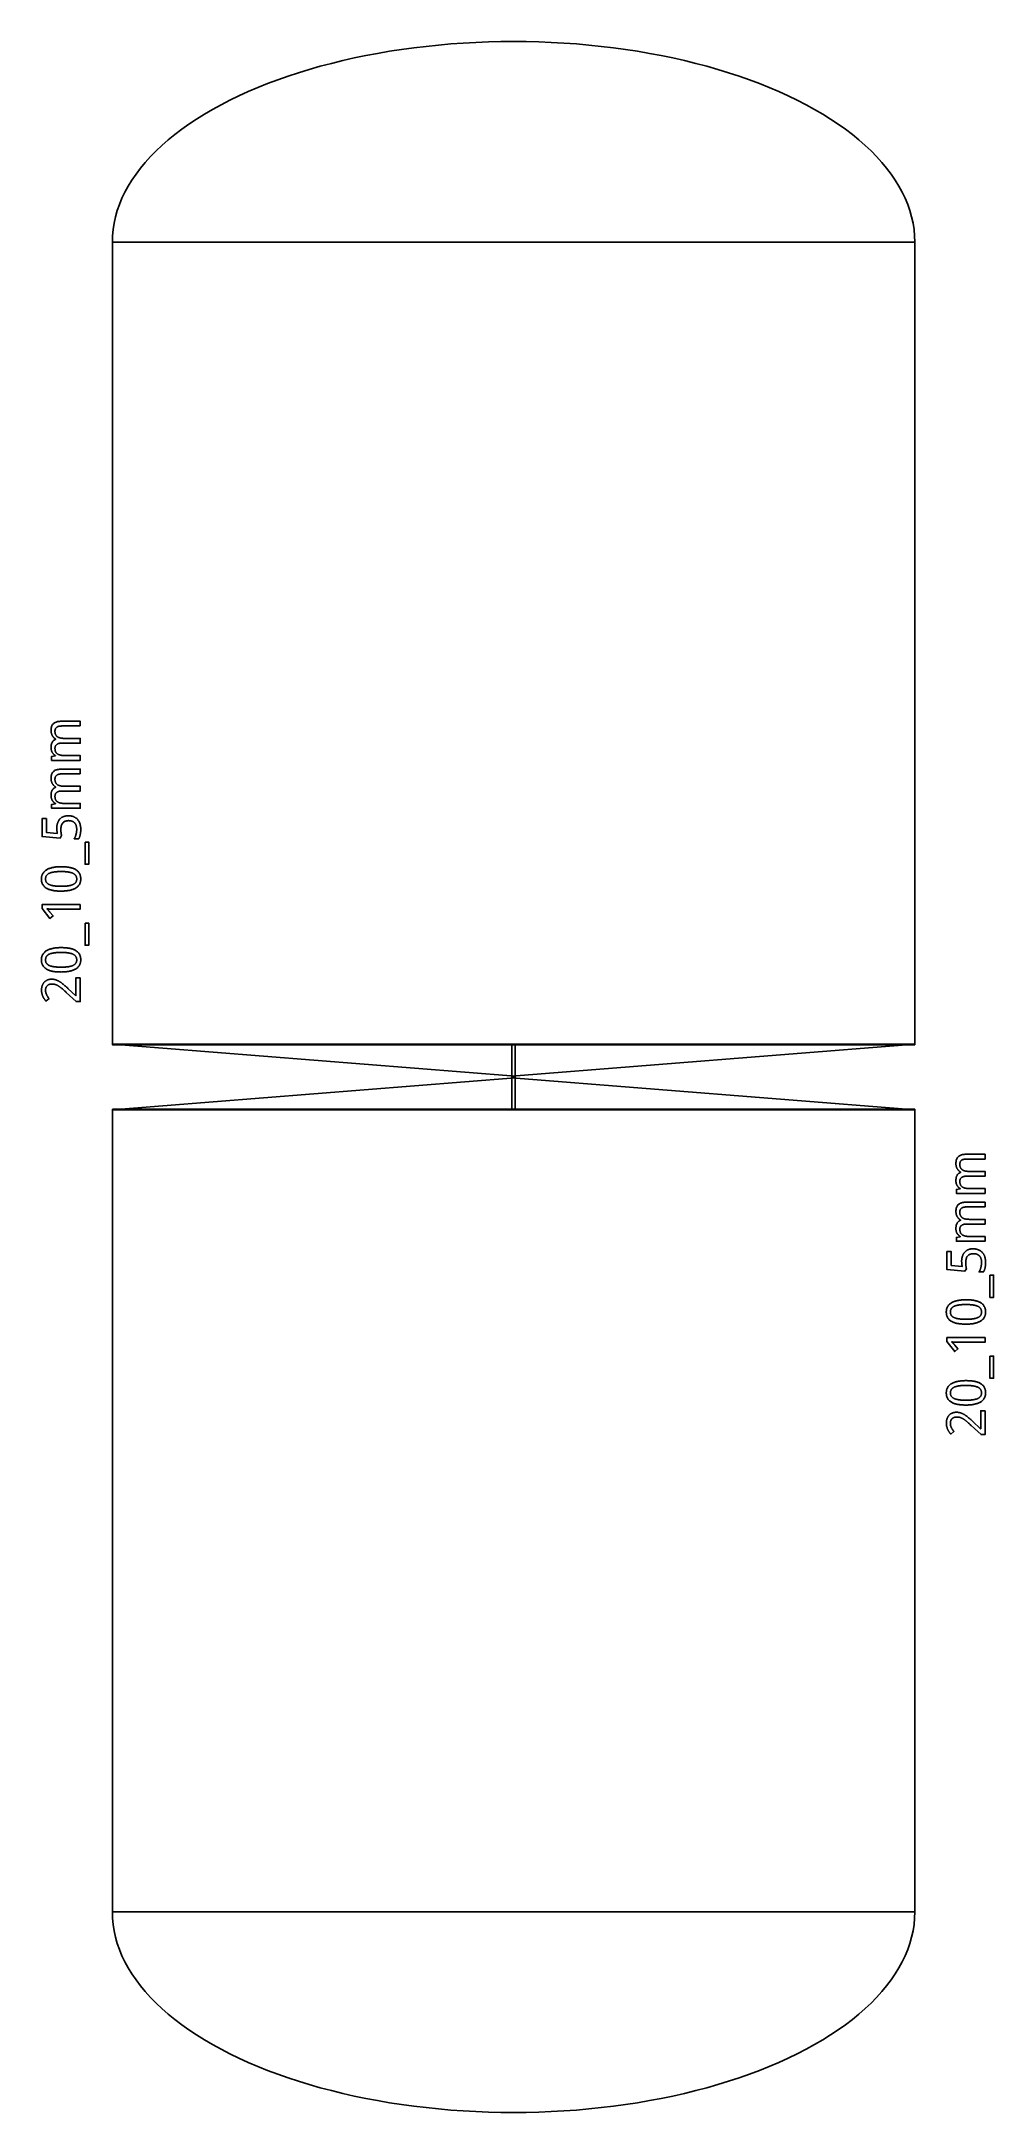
# Model space of a CAD drawing. Extents: x 98 to 157, y 25 to 154.
import ezdxf

# ---------------------------------------------------------------- set-up
doc = ezdxf.new("R2010")
doc.units = 0
doc.layers.get('0').update_dxf_attribs({"linetype": 'CONTINUOUS'})

msp = doc.modelspace()

# ---------------------------------------------------------------- linework, layer by layer
at = {"color": 0, "const_width": 0.0104}
for points in [[(152, 141.8), (151.987, 142.193), (151.95, 142.585), (151.889, 142.976), (151.803, 143.367), (151.692, 143.756), (151.557, 144.142), (151.397, 144.526), (151.214, 144.908), (151.007, 145.288), (150.776, 145.663), (150.522, 146.035), (150.244, 146.401), (149.943, 146.764), (149.621, 147.122), (149.275, 147.475), (148.908, 147.822), (148.518, 148.163), (148.108, 148.497), (147.676, 148.826), (147.225, 149.147), (146.754, 149.461), (146.263, 149.768), (145.753, 150.067), (145.224, 150.357), (144.678, 150.639), (144.114, 150.913), (143.533, 151.176), (142.936, 151.432), (142.322, 151.676), (141.694, 151.913), (141.053, 152.139), (140.396, 152.354), (139.726, 152.56), (139.043, 152.754), (138.35, 152.938), (137.644, 153.11), (136.929, 153.272), (136.203, 153.422), (135.468, 153.561), (134.725, 153.689), (133.975, 153.804), (133.217, 153.907), (132.453, 153.999), (131.684, 154.079), (130.911, 154.146), (130.133, 154.201), (129.353, 154.244), (128.57, 154.275), (127.785, 154.294), (127, 154.3), (126.215, 154.294), (125.43, 154.275), (124.647, 154.244), (123.867, 154.201), (123.089, 154.146), (122.315, 154.079), (121.546, 153.999), (120.783, 153.907), (120.025, 153.804), (119.274, 153.689), (118.532, 153.561), (117.797, 153.422), (117.071, 153.272), (116.355, 153.11), (115.65, 152.938), (114.956, 152.754), (114.274, 152.56), (113.604, 152.354), (112.948, 152.139), (112.305, 151.913), (111.677, 151.676), (111.064, 151.432), (110.467, 151.176), (109.886, 150.913), (109.322, 150.639), (108.776, 150.357), (108.247, 150.067), (107.737, 149.768), (107.246, 149.461), (106.774, 149.147), (106.323, 148.826), (105.892, 148.497), (105.481, 148.163), (105.092, 147.822), (104.725, 147.475), (104.379, 147.122), (104.056, 146.764), (103.756, 146.401), (103.478, 146.035), (103.223, 145.663), (102.993, 145.288), (102.785, 144.908), (102.602, 144.526), (102.443, 144.142), (102.308, 143.756), (102.197, 143.367), (102.111, 142.976), (102.049, 142.585), (102.012, 142.193), (102, 141.8), (152, 141.8)], [(102, 37.7), (102.012, 37.3074), (102.049, 36.9151), (102.111, 36.5236), (102.197, 36.1333), (102.308, 35.7446), (102.443, 35.3578), (102.602, 34.9732), (102.785, 34.5914), (102.993, 34.2126), (103.223, 33.8372), (103.478, 33.4658), (103.756, 33.0985), (104.056, 32.7357), (104.379, 32.3778), (104.725, 32.0251), (105.092, 31.6781), (105.481, 31.3369), (105.892, 31.0022), (106.323, 30.6739), (106.774, 30.3526), (107.246, 30.0386), (107.737, 29.7322), (108.247, 29.4336), (108.776, 29.1432), (109.322, 28.8611), (109.886, 28.5879), (110.467, 28.3236), (111.064, 28.0686), (111.677, 27.8231), (112.305, 27.5872), (112.948, 27.3615), (113.604, 27.1458), (114.274, 26.9407), (114.956, 26.7461), (115.65, 26.5624), (116.355, 26.3897), (117.071, 26.2281), (117.797, 26.0778), (118.532, 25.939), (119.274, 25.8118), (120.025, 25.6964), (120.783, 25.5926), (121.546, 25.501), (122.315, 25.4214), (123.089, 25.3539), (123.867, 25.2986), (124.647, 25.2554), (125.43, 25.2247), (126.215, 25.2061), (127, 25.2), (127.785, 25.2061), (128.57, 25.2247), (129.353, 25.2554), (130.133, 25.2986), (130.911, 25.3539), (131.684, 25.4214), (132.453, 25.501), (133.217, 25.5926), (133.975, 25.6964), (134.725, 25.8118), (135.468, 25.939), (136.203, 26.0778), (136.929, 26.2281), (137.644, 26.3897), (138.35, 26.5624), (139.043, 26.7461), (139.726, 26.9407), (140.396, 27.1458), (141.053, 27.3615), (141.694, 27.5872), (142.322, 27.8231), (142.936, 28.0686), (143.533, 28.3236), (144.114, 28.5879), (144.678, 28.8611), (145.224, 29.1432), (145.753, 29.4336), (146.263, 29.7322), (146.754, 30.0386), (147.225, 30.3526), (147.676, 30.6739), (148.108, 31.0022), (148.518, 31.3369), (148.908, 31.6781), (149.275, 32.0251), (149.621, 32.3778), (149.943, 32.7357), (150.244, 33.0985), (150.522, 33.4658), (150.776, 33.8372), (151.007, 34.2126), (151.214, 34.5914), (151.397, 34.9732), (151.557, 35.3578), (151.692, 35.7446), (151.803, 36.1333), (151.889, 36.5236), (151.95, 36.9151), (151.987, 37.3074), (152, 37.7), (102, 37.7)]]:
    msp.add_lwpolyline(points, close=True, dxfattribs=at)
at = {"color": 0}
for points in [[(152, 141.8), (151.987, 142.193), (151.95, 142.585), (151.889, 142.976), (151.803, 143.367), (151.692, 143.756), (151.557, 144.142), (151.397, 144.526), (151.214, 144.908), (151.007, 145.288), (150.776, 145.663), (150.522, 146.035), (150.244, 146.401), (149.943, 146.764), (149.621, 147.122), (149.275, 147.475), (148.908, 147.822), (148.518, 148.163), (148.108, 148.497), (147.676, 148.826), (147.225, 149.147), (146.754, 149.461), (146.263, 149.768), (145.753, 150.067), (145.224, 150.357), (144.678, 150.639), (144.114, 150.913), (143.533, 151.176), (142.936, 151.432), (142.322, 151.676), (141.694, 151.913), (141.053, 152.139), (140.396, 152.354), (139.726, 152.56), (139.043, 152.754), (138.35, 152.938), (137.644, 153.11), (136.929, 153.272), (136.203, 153.422), (135.468, 153.561), (134.725, 153.689), (133.975, 153.804), (133.217, 153.907), (132.453, 153.999), (131.684, 154.079), (130.911, 154.146), (130.133, 154.201), (129.353, 154.244), (128.57, 154.275), (127.785, 154.294), (127, 154.3), (126.215, 154.294), (125.43, 154.275), (124.647, 154.244), (123.867, 154.201), (123.089, 154.146), (122.315, 154.079), (121.546, 153.999), (120.783, 153.907), (120.025, 153.804), (119.274, 153.689), (118.532, 153.561), (117.797, 153.422), (117.071, 153.272), (116.355, 153.11), (115.65, 152.938), (114.956, 152.754), (114.274, 152.56), (113.604, 152.354), (112.948, 152.139), (112.305, 151.913), (111.677, 151.676), (111.064, 151.432), (110.467, 151.176), (109.886, 150.913), (109.322, 150.639), (108.776, 150.357), (108.247, 150.067), (107.737, 149.768), (107.246, 149.461), (106.774, 149.147), (106.323, 148.826), (105.892, 148.497), (105.481, 148.163), (105.092, 147.822), (104.725, 147.475), (104.379, 147.122), (104.056, 146.764), (103.756, 146.401), (103.478, 146.035), (103.223, 145.663), (102.993, 145.288), (102.785, 144.908), (102.602, 144.526), (102.443, 144.142), (102.308, 143.756), (102.197, 143.367), (102.111, 142.976), (102.049, 142.585), (102.012, 142.193), (102, 141.8), (152, 141.8)], [(102, 141.8), (152, 141.8), (152, 91.76), (102, 91.76), (102, 141.8)], [(100, 111.631), (98.8492, 111.631), (98.8079, 111.63), (98.7688, 111.628), (98.7318, 111.623), (98.6968, 111.618), (98.664, 111.61), (98.6333, 111.601), (98.6049, 111.591), (98.5783, 111.579), (98.554, 111.565), (98.5318, 111.549), (98.5117, 111.532), (98.4937, 111.513), (98.4779, 111.493), (98.4642, 111.47), (98.4525, 111.446), (98.4429, 111.419), (98.4356, 111.392), (98.4303, 111.362), (98.4271, 111.33), (98.426, 111.297), (98.4264, 111.274), (98.4276, 111.251), (98.4296, 111.229), (98.4322, 111.208), (98.4358, 111.187), (98.4401, 111.167), (98.4451, 111.148), (98.451, 111.13), (98.4576, 111.112), (98.4651, 111.095), (98.4729, 111.079), (98.4815, 111.063), (98.491, 111.048), (98.501, 111.033), (98.5119, 111.02), (98.5235, 111.006), (98.5358, 110.993), (98.5489, 110.981), (98.5628, 110.97), (98.5774, 110.958), (98.5924, 110.948), (98.6082, 110.939), (98.6247, 110.93), (98.6419, 110.921), (98.66, 110.913), (98.6788, 110.906), (98.6983, 110.899), (98.7186, 110.893), (98.7396, 110.887), (98.7614, 110.882), (98.7835, 110.877), (98.8062, 110.873), (98.8299, 110.87), (98.854, 110.866), (98.8789, 110.864), (98.9044, 110.862), (98.9307, 110.86), (98.9576, 110.859), (98.9853, 110.858), (99.0136, 110.858), (100, 110.858), (100, 110.56), (98.8492, 110.56), (98.8079, 110.559), (98.7688, 110.557), (98.7318, 110.552), (98.6968, 110.547), (98.664, 110.539), (98.6333, 110.53), (98.6049, 110.52), (98.5783, 110.508), (98.554, 110.494), (98.5318, 110.478), (98.5117, 110.462), (98.4937, 110.443), (98.4779, 110.422), (98.4642, 110.4), (98.4525, 110.376), (98.4429, 110.35), (98.4356, 110.322), (98.4303, 110.293), (98.4271, 110.261), (98.426, 110.228), (98.4265, 110.203), (98.4278, 110.179), (98.4299, 110.156), (98.4328, 110.134), (98.4367, 110.113), (98.4413, 110.092), (98.4468, 110.072), (98.4531, 110.053), (98.4603, 110.035), (98.4683, 110.018), (98.4772, 110.001), (98.4869, 109.985), (98.4974, 109.97), (98.5087, 109.955), (98.5208, 109.941), (98.5338, 109.928), (98.5475, 109.915), (98.5621, 109.903), (98.5775, 109.892), (98.5938, 109.881), (98.6107, 109.871), (98.6283, 109.862), (98.6468, 109.853), (98.6661, 109.845), (98.6861, 109.837), (98.7068, 109.83), (98.7282, 109.824), (98.7504, 109.818), (98.7735, 109.813), (98.7971, 109.808), (98.8215, 109.804), (98.8468, 109.8), (98.8726, 109.797), (98.8992, 109.794), (98.9265, 109.792), (98.9546, 109.79), (98.9833, 109.789), (99.0128, 109.788), (99.0429, 109.787), (99.0739, 109.787), (100, 109.787), (100, 109.49), (98.2128, 109.49), (98.2128, 109.731), (98.4537, 109.774), (98.4537, 109.79), (98.4399, 109.798), (98.4265, 109.806), (98.4135, 109.815), (98.4008, 109.823), (98.3886, 109.833), (98.3768, 109.842), (98.3653, 109.852), (98.3542, 109.862), (98.3436, 109.872), (98.3333, 109.883), (98.3231, 109.893), (98.3132, 109.905), (98.3036, 109.916), (98.2944, 109.927), (98.2857, 109.939), (98.2772, 109.951), (98.2692, 109.963), (98.2614, 109.975), (98.254, 109.987), (98.2469, 110), (98.2403, 110.013), (98.234, 110.026), (98.2281, 110.039), (98.2225, 110.053), (98.2174, 110.067), (98.2125, 110.08), (98.2079, 110.094), (98.2037, 110.108), (98.2, 110.122), (98.1965, 110.137), (98.1935, 110.151), (98.1907, 110.166), (98.1882, 110.181), (98.1861, 110.195), (98.1843, 110.21), (98.1829, 110.225), (98.1817, 110.24), (98.181, 110.255), (98.1804, 110.27), (98.1803, 110.285), (98.181, 110.323), (98.1832, 110.36), (98.1867, 110.396), (98.1917, 110.43), (98.1982, 110.463), (98.2061, 110.495), (98.2154, 110.525), (98.2261, 110.554), (98.2383, 110.582), (98.2519, 110.609), (98.2671, 110.634), (98.2838, 110.658), (98.3022, 110.681), (98.3222, 110.702), (98.3439, 110.722), (98.3671, 110.74), (98.3921, 110.757), (98.4186, 110.773), (98.4467, 110.788), (98.4765, 110.801), (98.4765, 110.814), (98.4614, 110.822), (98.4468, 110.831), (98.4325, 110.841), (98.4187, 110.85), (98.4053, 110.86), (98.3924, 110.87), (98.3797, 110.881), (98.3676, 110.892), (98.356, 110.903), (98.3447, 110.915), (98.3337, 110.927), (98.3233, 110.939), (98.3132, 110.952), (98.3035, 110.964), (98.2942, 110.977), (98.2853, 110.99), (98.2768, 111.004), (98.2686, 111.017), (98.2608, 111.031), (98.2535, 111.045), (98.2463, 111.059), (98.2393, 111.074), (98.2328, 111.088), (98.2267, 111.103), (98.221, 111.118), (98.2156, 111.133), (98.2107, 111.148), (98.2061, 111.163), (98.2019, 111.179), (98.1982, 111.195), (98.1947, 111.21), (98.1917, 111.226), (98.189, 111.242), (98.1867, 111.258), (98.1847, 111.273), (98.1832, 111.289), (98.1819, 111.306), (98.181, 111.322), (98.1804, 111.338), (98.1803, 111.354), (98.1818, 111.41), (98.1865, 111.462), (98.1943, 111.512), (98.2053, 111.559), (98.2193, 111.603), (98.2365, 111.645), (98.2568, 111.683), (98.2803, 111.719), (98.3068, 111.752), (98.3365, 111.782), (98.3693, 111.81), (98.4058, 111.834), (98.4461, 111.856), (98.4901, 111.875), (98.5379, 111.891), (98.5894, 111.904), (98.6447, 111.914), (98.7037, 111.921), (98.7664, 111.926), (98.8329, 111.927), (100, 111.927), (100, 111.631)], [(100, 108.644), (98.8492, 108.644), (98.8079, 108.643), (98.7688, 108.641), (98.7318, 108.637), (98.6968, 108.631), (98.664, 108.624), (98.6333, 108.615), (98.6049, 108.604), (98.5783, 108.592), (98.554, 108.578), (98.5318, 108.563), (98.5117, 108.546), (98.4937, 108.527), (98.4779, 108.506), (98.4642, 108.483), (98.4525, 108.459), (98.4429, 108.433), (98.4356, 108.405), (98.4303, 108.375), (98.4271, 108.344), (98.426, 108.31), (98.4264, 108.287), (98.4276, 108.264), (98.4296, 108.242), (98.4322, 108.221), (98.4358, 108.201), (98.4401, 108.181), (98.4451, 108.162), (98.451, 108.143), (98.4576, 108.126), (98.4651, 108.109), (98.4729, 108.092), (98.4815, 108.077), (98.491, 108.061), (98.501, 108.047), (98.5119, 108.033), (98.5235, 108.02), (98.5358, 108.007), (98.5489, 107.995), (98.5628, 107.983), (98.5774, 107.972), (98.5924, 107.962), (98.6082, 107.952), (98.6247, 107.943), (98.6419, 107.935), (98.66, 107.927), (98.6788, 107.919), (98.6983, 107.913), (98.7186, 107.906), (98.7396, 107.901), (98.7614, 107.895), (98.7835, 107.891), (98.8062, 107.887), (98.8299, 107.883), (98.854, 107.88), (98.8789, 107.877), (98.9044, 107.875), (98.9307, 107.873), (98.9576, 107.872), (98.9853, 107.871), (99.0136, 107.871), (100, 107.871), (100, 107.573), (98.8492, 107.573), (98.8079, 107.572), (98.7688, 107.57), (98.7318, 107.566), (98.6968, 107.56), (98.664, 107.553), (98.6333, 107.544), (98.6049, 107.533), (98.5783, 107.521), (98.554, 107.507), (98.5318, 107.492), (98.5117, 107.475), (98.4937, 107.456), (98.4779, 107.436), (98.4642, 107.413), (98.4525, 107.389), (98.4429, 107.363), (98.4356, 107.335), (98.4303, 107.306), (98.4271, 107.274), (98.426, 107.241), (98.4265, 107.216), (98.4278, 107.193), (98.4299, 107.17), (98.4328, 107.147), (98.4367, 107.126), (98.4413, 107.105), (98.4468, 107.086), (98.4531, 107.067), (98.4603, 107.048), (98.4683, 107.031), (98.4772, 107.014), (98.4869, 106.999), (98.4974, 106.983), (98.5087, 106.969), (98.5208, 106.955), (98.5338, 106.941), (98.5475, 106.929), (98.5621, 106.917), (98.5775, 106.905), (98.5938, 106.894), (98.6107, 106.885), (98.6283, 106.875), (98.6468, 106.867), (98.6661, 106.858), (98.6861, 106.851), (98.7068, 106.844), (98.7282, 106.837), (98.7504, 106.831), (98.7735, 106.826), (98.7971, 106.821), (98.8215, 106.817), (98.8468, 106.813), (98.8726, 106.81), (98.8992, 106.808), (98.9265, 106.805), (98.9546, 106.803), (98.9833, 106.802), (99.0128, 106.801), (99.0429, 106.8), (99.0739, 106.8), (100, 106.8), (100, 106.504), (98.2128, 106.504), (98.2128, 106.745), (98.4537, 106.787), (98.4537, 106.803), (98.4399, 106.811), (98.4265, 106.819), (98.4135, 106.828), (98.4008, 106.837), (98.3886, 106.846), (98.3768, 106.855), (98.3653, 106.865), (98.3542, 106.875), (98.3436, 106.885), (98.3333, 106.896), (98.3231, 106.907), (98.3132, 106.918), (98.3036, 106.929), (98.2944, 106.941), (98.2857, 106.952), (98.2772, 106.964), (98.2692, 106.976), (98.2614, 106.988), (98.254, 107.001), (98.2469, 107.013), (98.2403, 107.026), (98.234, 107.039), (98.2281, 107.053), (98.2225, 107.066), (98.2174, 107.08), (98.2125, 107.094), (98.2079, 107.108), (98.2037, 107.122), (98.2, 107.136), (98.1965, 107.15), (98.1935, 107.165), (98.1907, 107.179), (98.1882, 107.194), (98.1861, 107.209), (98.1843, 107.224), (98.1829, 107.238), (98.1817, 107.253), (98.181, 107.268), (98.1804, 107.283), (98.1803, 107.298), (98.181, 107.336), (98.1832, 107.373), (98.1867, 107.409), (98.1917, 107.444), (98.1982, 107.477), (98.2061, 107.508), (98.2154, 107.539), (98.2261, 107.568), (98.2383, 107.596), (98.2519, 107.622), (98.2671, 107.647), (98.2838, 107.671), (98.3022, 107.694), (98.3222, 107.715), (98.3439, 107.735), (98.3671, 107.754), (98.3921, 107.771), (98.4186, 107.787), (98.4467, 107.801), (98.4765, 107.814), (98.4765, 107.827), (98.4614, 107.836), (98.4468, 107.845), (98.4325, 107.854), (98.4187, 107.863), (98.4053, 107.873), (98.3924, 107.884), (98.3797, 107.894), (98.3676, 107.905), (98.356, 107.916), (98.3447, 107.928), (98.3337, 107.94), (98.3233, 107.952), (98.3132, 107.965), (98.3035, 107.978), (98.2942, 107.991), (98.2853, 108.004), (98.2768, 108.017), (98.2686, 108.031), (98.2608, 108.044), (98.2535, 108.058), (98.2463, 108.073), (98.2393, 108.087), (98.2328, 108.102), (98.2267, 108.117), (98.221, 108.131), (98.2156, 108.146), (98.2107, 108.162), (98.2061, 108.177), (98.2019, 108.192), (98.1982, 108.208), (98.1947, 108.223), (98.1917, 108.239), (98.189, 108.255), (98.1867, 108.271), (98.1847, 108.287), (98.1832, 108.303), (98.1819, 108.319), (98.181, 108.335), (98.1804, 108.351), (98.1803, 108.367), (98.1818, 108.423), (98.1865, 108.476), (98.1943, 108.526), (98.2053, 108.573), (98.2193, 108.617), (98.2365, 108.658), (98.2568, 108.697), (98.2803, 108.733), (98.3068, 108.765), (98.3365, 108.795), (98.3693, 108.823), (98.4058, 108.848), (98.4461, 108.869), (98.4901, 108.888), (98.5379, 108.904), (98.5894, 108.917), (98.6447, 108.927), (98.7037, 108.934), (98.7664, 108.939), (98.8329, 108.94), (100, 108.94), (100, 108.644)], [(98.54, 105.272), (98.5404, 105.304), (98.5418, 105.335), (98.544, 105.366), (98.5472, 105.397), (98.5514, 105.427), (98.5564, 105.457), (98.5624, 105.486), (98.5692, 105.515), (98.5769, 105.543), (98.5856, 105.571), (98.5947, 105.599), (98.6049, 105.626), (98.6158, 105.652), (98.6278, 105.677), (98.6404, 105.702), (98.6542, 105.726), (98.6686, 105.749), (98.684, 105.771), (98.7003, 105.793), (98.7174, 105.814), (98.7354, 105.834), (98.7542, 105.853), (98.7739, 105.872), (98.7944, 105.89), (98.8158, 105.906), (98.8381, 105.922), (98.8611, 105.937), (98.8851, 105.951), (98.9099, 105.964), (98.9354, 105.976), (98.9619, 105.988), (98.9892, 105.997), (99.0172, 106.006), (99.0461, 106.014), (99.0758, 106.02), (99.1064, 106.026), (99.1376, 106.03), (99.1699, 106.033), (99.2028, 106.034), (99.2365, 106.035), (99.2733, 106.034), (99.3093, 106.033), (99.3446, 106.03), (99.379, 106.026), (99.4128, 106.021), (99.4458, 106.015), (99.4781, 106.008), (99.5094, 106), (99.5403, 105.99), (99.5703, 105.98), (99.5994, 105.968), (99.6276, 105.955), (99.655, 105.942), (99.6814, 105.927), (99.7069, 105.911), (99.7315, 105.894), (99.7553, 105.876), (99.7781, 105.857), (99.8, 105.837), (99.8208, 105.815), (99.841, 105.793), (99.86, 105.77), (99.8782, 105.745), (99.8954, 105.72), (99.9117, 105.693), (99.9269, 105.666), (99.9414, 105.637), (99.9547, 105.608), (99.9672, 105.577), (99.9788, 105.545), (99.989, 105.513), (99.9981, 105.479), (100.006, 105.445), (100.013, 105.41), (100.019, 105.373), (100.024, 105.336), (100.028, 105.298), (100.03, 105.259), (100.032, 105.218), (100.032, 105.177), (100.032, 105.161), (100.032, 105.144), (100.032, 105.128), (100.031, 105.111), (100.03, 105.095), (100.03, 105.078), (100.028, 105.062), (100.027, 105.046), (100.026, 105.029), (100.024, 105.013), (100.023, 104.997), (100.021, 104.981), (100.019, 104.965), (100.017, 104.95), (100.014, 104.934), (100.012, 104.919), (100.009, 104.904), (100.006, 104.888), (100.003, 104.873), (100, 104.858), (99.9969, 104.844), (99.9937, 104.829), (99.9903, 104.815), (99.9867, 104.801), (99.9828, 104.787), (99.9789, 104.773), (99.9746, 104.759), (99.9703, 104.745), (99.9657, 104.732), (99.9608, 104.718), (99.956, 104.705), (99.9508, 104.692), (99.9456, 104.679), (99.94, 104.667), (99.9344, 104.655), (99.9286, 104.643), (99.9226, 104.631), (99.9167, 104.62), (99.9103, 104.609), (99.9039, 104.598), (99.6239, 104.598), (99.6314, 104.609), (99.6386, 104.62), (99.6457, 104.632), (99.6526, 104.644), (99.6593, 104.656), (99.666, 104.669), (99.6724, 104.682), (99.6786, 104.695), (99.6847, 104.709), (99.6907, 104.723), (99.6964, 104.738), (99.7021, 104.753), (99.7074, 104.768), (99.7125, 104.783), (99.7175, 104.798), (99.7224, 104.813), (99.7269, 104.829), (99.7312, 104.845), (99.7356, 104.86), (99.7396, 104.876), (99.7433, 104.892), (99.7469, 104.908), (99.7506, 104.924), (99.7539, 104.94), (99.7569, 104.956), (99.76, 104.972), (99.7629, 104.988), (99.7656, 105.004), (99.7681, 105.02), (99.7704, 105.036), (99.7724, 105.052), (99.7739, 105.068), (99.7754, 105.083), (99.7767, 105.099), (99.7778, 105.114), (99.7786, 105.129), (99.7793, 105.143), (99.7799, 105.157), (99.7801, 105.172), (99.7801, 105.185), (99.7799, 105.211), (99.779, 105.236), (99.7775, 105.26), (99.7756, 105.284), (99.7729, 105.307), (99.7697, 105.33), (99.7658, 105.352), (99.7614, 105.373), (99.7565, 105.394), (99.751, 105.415), (99.7444, 105.435), (99.7372, 105.454), (99.7294, 105.473), (99.721, 105.491), (99.7118, 105.508), (99.7021, 105.525), (99.6917, 105.541), (99.6806, 105.557), (99.6689, 105.572), (99.6565, 105.586), (99.6435, 105.599), (99.6299, 105.613), (99.6156, 105.625), (99.6006, 105.637), (99.5849, 105.648), (99.5686, 105.658), (99.5517, 105.668), (99.5342, 105.677), (99.5158, 105.685), (99.4969, 105.693), (99.4775, 105.7), (99.4572, 105.707), (99.4361, 105.712), (99.4144, 105.717), (99.3921, 105.721), (99.3689, 105.725), (99.345, 105.727), (99.3204, 105.729), (99.2951, 105.73), (99.2692, 105.731), (99.2237, 105.729), (99.1804, 105.725), (99.1394, 105.718), (99.1007, 105.708), (99.064, 105.695), (99.0297, 105.679), (98.9975, 105.66), (98.9676, 105.639), (98.9399, 105.615), (98.9143, 105.587), (98.8908, 105.558), (98.8697, 105.525), (98.8513, 105.49), (98.8351, 105.452), (98.8215, 105.412), (98.8104, 105.369), (98.8018, 105.323), (98.7956, 105.275), (98.7918, 105.224), (98.7906, 105.171), (98.7907, 105.162), (98.7908, 105.153), (98.7911, 105.144), (98.7914, 105.134), (98.7918, 105.125), (98.7924, 105.115), (98.7931, 105.105), (98.7937, 105.095), (98.7946, 105.085), (98.7956, 105.075), (98.7963, 105.065), (98.7969, 105.054), (98.7978, 105.044), (98.7986, 105.034), (98.7996, 105.024), (98.8006, 105.014), (98.8017, 105.003), (98.8028, 104.993), (98.804, 104.983), (98.8053, 104.972), (98.8065, 104.962), (98.8079, 104.952), (98.8107, 104.932), (98.8122, 104.922), (98.8136, 104.913), (98.8151, 104.903), (98.8167, 104.894), (98.8183, 104.884), (98.8199, 104.875), (98.8212, 104.866), (98.8225, 104.857), (98.8239, 104.848), (98.8251, 104.84), (98.8264, 104.832), (98.8278, 104.824), (98.829, 104.816), (98.8303, 104.809), (98.8317, 104.802), (98.8329, 104.795), (98.7401, 104.648), (97.6204, 104.738), (97.6204, 105.861), (97.8906, 105.861), (97.8906, 104.995), (98.5725, 104.932), (98.5706, 104.942), (98.5686, 104.954), (98.5665, 104.966), (98.5644, 104.978), (98.5624, 104.992), (98.5603, 105.006), (98.5581, 105.02), (98.5558, 105.036), (98.5536, 105.052), (98.5514, 105.068), (98.5492, 105.086), (98.5472, 105.104), (98.5456, 105.123), (98.544, 105.142), (98.5428, 105.162), (98.5418, 105.183), (98.541, 105.204), (98.5404, 105.226), (98.5401, 105.249), (98.54, 105.272)], [(100.299, 104.391), (100.527, 104.391), (100.527, 103.008), (100.299, 103.008), (100.299, 104.391)], [(98.8069, 102.858), (98.8639, 102.858), (98.9197, 102.856), (98.9743, 102.854), (99.0278, 102.851), (99.0799, 102.847), (99.131, 102.843), (99.1807, 102.837), (99.2293, 102.831), (99.2767, 102.824), (99.3229, 102.816), (99.3678, 102.807), (99.4112, 102.797), (99.4533, 102.787), (99.4939, 102.775), (99.5332, 102.762), (99.5711, 102.748), (99.6075, 102.733), (99.6426, 102.717), (99.6762, 102.7), (99.7086, 102.682), (99.7394, 102.663), (99.7688, 102.644), (99.7965, 102.623), (99.8229, 102.601), (99.8478, 102.578), (99.8711, 102.553), (99.8929, 102.528), (99.9133, 102.502), (99.9321, 102.475), (99.9494, 102.446), (99.9653, 102.417), (99.9793, 102.386), (99.9918, 102.354), (100.003, 102.32), (100.012, 102.286), (100.019, 102.25), (100.025, 102.213), (100.029, 102.175), (100.032, 102.135), (100.032, 102.095), (100.032, 102.057), (100.029, 102.02), (100.025, 101.984), (100.019, 101.949), (100.012, 101.915), (100.003, 101.882), (99.9918, 101.85), (99.9793, 101.819), (99.9653, 101.788), (99.9494, 101.759), (99.9321, 101.731), (99.9133, 101.705), (99.8929, 101.679), (99.8711, 101.654), (99.8478, 101.629), (99.8229, 101.606), (99.7965, 101.584), (99.7688, 101.563), (99.7394, 101.543), (99.7086, 101.523), (99.6762, 101.505), (99.6426, 101.488), (99.6075, 101.472), (99.5711, 101.456), (99.5332, 101.442), (99.4939, 101.428), (99.4533, 101.416), (99.4112, 101.404), (99.3678, 101.393), (99.3229, 101.383), (99.2767, 101.375), (99.2293, 101.367), (99.1807, 101.36), (99.131, 101.354), (99.0799, 101.349), (99.0278, 101.345), (98.9743, 101.342), (98.9197, 101.34), (98.8639, 101.338), (98.8069, 101.338), (98.7499, 101.338), (98.694, 101.339), (98.6394, 101.341), (98.5861, 101.344), (98.5339, 101.348), (98.4829, 101.352), (98.4331, 101.358), (98.3844, 101.364), (98.3371, 101.371), (98.291, 101.378), (98.2461, 101.387), (98.2026, 101.397), (98.1607, 101.408), (98.1201, 101.42), (98.081, 101.433), (98.0433, 101.446), (98.0071, 101.461), (97.9722, 101.476), (97.9387, 101.493), (97.9068, 101.51), (97.876, 101.529), (97.8467, 101.549), (97.8189, 101.57), (97.7925, 101.592), (97.7676, 101.614), (97.7443, 101.638), (97.7225, 101.663), (97.7021, 101.689), (97.6833, 101.717), (97.666, 101.745), (97.6501, 101.774), (97.6361, 101.805), (97.6236, 101.837), (97.6128, 101.87), (97.6038, 101.905), (97.5963, 101.94), (97.5904, 101.977), (97.5863, 102.015), (97.5837, 102.054), (97.5829, 102.095), (97.5837, 102.133), (97.5863, 102.17), (97.5904, 102.206), (97.5963, 102.242), (97.6038, 102.276), (97.6128, 102.309), (97.6236, 102.341), (97.6361, 102.372), (97.6501, 102.402), (97.666, 102.432), (97.6831, 102.46), (97.7015, 102.487), (97.7217, 102.513), (97.7433, 102.538), (97.7664, 102.563), (97.7911, 102.586), (97.8174, 102.608), (97.8451, 102.629), (97.8744, 102.65), (97.9051, 102.669), (97.9372, 102.688), (97.9706, 102.705), (98.0054, 102.722), (98.0417, 102.737), (98.0793, 102.752), (98.1185, 102.765), (98.159, 102.778), (98.201, 102.79), (98.2444, 102.801), (98.2893, 102.811), (98.3356, 102.82), (98.3829, 102.828), (98.4317, 102.835), (98.4815, 102.841), (98.5326, 102.846), (98.585, 102.85), (98.6386, 102.854), (98.6935, 102.856), (98.7496, 102.858), (98.8069, 102.858)], [(98.8069, 101.639), (98.8551, 101.639), (98.9021, 101.64), (98.9478, 101.641), (98.9924, 101.643), (99.0356, 101.645), (99.0776, 101.648), (99.1183, 101.651), (99.1579, 101.654), (99.1962, 101.659), (99.2333, 101.663), (99.2692, 101.668), (99.3039, 101.674), (99.3372, 101.681), (99.3696, 101.688), (99.4006, 101.695), (99.4304, 101.703), (99.459, 101.712), (99.4864, 101.721), (99.5126, 101.731), (99.5376, 101.741), (99.5613, 101.753), (99.5835, 101.764), (99.6047, 101.777), (99.6247, 101.79), (99.6435, 101.803), (99.6611, 101.818), (99.6776, 101.832), (99.6929, 101.848), (99.7071, 101.864), (99.72, 101.881), (99.7314, 101.899), (99.7417, 101.918), (99.7507, 101.938), (99.7585, 101.958), (99.7651, 101.979), (99.7706, 102), (99.7747, 102.023), (99.7778, 102.046), (99.7796, 102.07), (99.7801, 102.095), (99.7796, 102.119), (99.7778, 102.143), (99.7747, 102.166), (99.7706, 102.189), (99.7651, 102.211), (99.7585, 102.232), (99.7507, 102.252), (99.7417, 102.271), (99.7314, 102.29), (99.72, 102.308), (99.7074, 102.325), (99.6935, 102.342), (99.6785, 102.358), (99.6622, 102.373), (99.6447, 102.387), (99.626, 102.402), (99.6061, 102.415), (99.5851, 102.428), (99.5628, 102.44), (99.5393, 102.451), (99.5146, 102.462), (99.4886, 102.473), (99.4615, 102.482), (99.4331, 102.491), (99.4035, 102.5), (99.3725, 102.508), (99.3404, 102.515), (99.3071, 102.521), (99.2724, 102.527), (99.2365, 102.532), (99.1992, 102.537), (99.1606, 102.542), (99.1207, 102.546), (99.0796, 102.549), (99.0372, 102.552), (98.9936, 102.554), (98.9488, 102.556), (98.9028, 102.557), (98.8554, 102.558), (98.8069, 102.558), (98.7587, 102.558), (98.7117, 102.557), (98.666, 102.556), (98.6215, 102.554), (98.5782, 102.552), (98.5362, 102.549), (98.4954, 102.546), (98.4558, 102.542), (98.4175, 102.537), (98.3804, 102.532), (98.3446, 102.527), (98.31, 102.521), (98.2767, 102.515), (98.2446, 102.508), (98.2136, 102.5), (98.184, 102.491), (98.1556, 102.482), (98.1283, 102.473), (98.1025, 102.462), (98.0778, 102.451), (98.0543, 102.44), (98.0319, 102.428), (98.0108, 102.415), (97.991, 102.402), (97.9724, 102.387), (97.9549, 102.373), (97.9386, 102.358), (97.9236, 102.342), (97.9097, 102.325), (97.8971, 102.308), (97.8856, 102.29), (97.8754, 102.271), (97.8664, 102.252), (97.8585, 102.232), (97.8519, 102.211), (97.8465, 102.189), (97.8422, 102.166), (97.8393, 102.143), (97.8375, 102.119), (97.8368, 102.095), (97.8375, 102.07), (97.8393, 102.046), (97.8422, 102.023), (97.8465, 102), (97.8519, 101.979), (97.8585, 101.958), (97.8664, 101.938), (97.8754, 101.918), (97.8856, 101.899), (97.8971, 101.881), (97.9097, 101.864), (97.9236, 101.848), (97.9386, 101.832), (97.9549, 101.818), (97.9724, 101.803), (97.991, 101.79), (98.0108, 101.777), (98.0319, 101.764), (98.0543, 101.753), (98.0778, 101.741), (98.1025, 101.731), (98.1283, 101.721), (98.1556, 101.712), (98.184, 101.703), (98.2136, 101.695), (98.2446, 101.688), (98.2767, 101.681), (98.31, 101.674), (98.3446, 101.668), (98.3804, 101.663), (98.4175, 101.659), (98.4558, 101.654), (98.4954, 101.651), (98.5362, 101.648), (98.5782, 101.645), (98.6215, 101.643), (98.666, 101.641), (98.7117, 101.64), (98.7587, 101.639), (98.8069, 101.639)], [(100, 100.5), (100, 100.213), (98.3642, 100.213), (98.3482, 100.213), (98.3165, 100.214), (98.3007, 100.214), (98.2849, 100.215), (98.269, 100.215), (98.2533, 100.215), (98.2376, 100.216), (98.2219, 100.216), (98.2063, 100.216), (98.1904, 100.217), (98.1747, 100.218), (98.1592, 100.218), (98.1438, 100.219), (98.1286, 100.219), (98.1135, 100.22), (98.0986, 100.22), (98.0839, 100.221), (98.0693, 100.221), (98.055, 100.221), (98.0404, 100.222), (98.0264, 100.223), (98.0126, 100.223), (97.9992, 100.224), (97.9861, 100.224), (97.9735, 100.225), (97.9611, 100.225), (97.9492, 100.225), (97.9376, 100.226), (97.9264, 100.226), (97.9378, 100.215), (97.9432, 100.21), (97.9485, 100.205), (97.9536, 100.2), (97.9586, 100.195), (97.9633, 100.191), (97.9681, 100.186), (97.9725, 100.182), (97.9768, 100.177), (97.981, 100.173), (97.9853, 100.169), (97.9893, 100.164), (97.9935, 100.16), (97.9976, 100.156), (98.0017, 100.151), (98.0057, 100.147), (98.0096, 100.142), (98.0136, 100.138), (98.0175, 100.133), (98.0214, 100.129), (98.0254, 100.125), (98.0296, 100.12), (98.0336, 100.116), (98.0379, 100.111), (98.0421, 100.107), (98.0464, 100.102), (98.0553, 100.093), (98.0599, 100.088), (98.0642, 100.083), (98.0686, 100.078), (98.0732, 100.072), (98.0781, 100.067), (98.0831, 100.061), (98.0882, 100.055), (98.0935, 100.049), (98.0989, 100.043), (98.1044, 100.036), (98.1103, 100.029), (98.3072, 99.7883), (98.1071, 99.6321), (97.6204, 100.255), (97.6204, 100.5), (100, 100.5)], [(100.299, 99.3489), (100.527, 99.3489), (100.527, 97.9654), (100.299, 97.9654), (100.299, 99.3489)], [(98.8069, 97.8156), (98.8639, 97.8151), (98.9197, 97.8139), (98.9743, 97.8118), (99.0278, 97.8089), (99.0799, 97.805), (99.131, 97.8004), (99.1807, 97.7949), (99.2293, 97.7885), (99.2767, 97.7814), (99.3229, 97.7733), (99.3678, 97.7646), (99.4112, 97.755), (99.4533, 97.7442), (99.4939, 97.7324), (99.5332, 97.7196), (99.5711, 97.7057), (99.6075, 97.6908), (99.6426, 97.6749), (99.6762, 97.6579), (99.7086, 97.6399), (99.7394, 97.6211), (99.7688, 97.6013), (99.7965, 97.5803), (99.8229, 97.5583), (99.8478, 97.5353), (99.8711, 97.5111), (99.8929, 97.486), (99.9133, 97.4596), (99.9321, 97.4322), (99.9494, 97.4039), (99.9653, 97.3743), (99.9793, 97.3435), (99.9918, 97.3114), (100.003, 97.2781), (100.012, 97.2435), (100.019, 97.2078), (100.025, 97.1707), (100.029, 97.1325), (100.032, 97.0931), (100.032, 97.0522), (100.032, 97.0143), (100.029, 96.9774), (100.025, 96.9414), (100.019, 96.9064), (100.012, 96.8724), (100.003, 96.8394), (99.9918, 96.8074), (99.9793, 96.7763), (99.9653, 96.7461), (99.9494, 96.7169), (99.9321, 96.6892), (99.9133, 96.6622), (99.8929, 96.6363), (99.8711, 96.6112), (99.8478, 96.5872), (99.8229, 96.564), (99.7965, 96.5418), (99.7688, 96.5207), (99.7394, 96.5003), (99.7086, 96.481), (99.6762, 96.4629), (99.6426, 96.4457), (99.6075, 96.4294), (99.5711, 96.414), (99.5332, 96.3996), (99.4939, 96.3861), (99.4533, 96.3735), (99.4112, 96.3617), (99.3678, 96.351), (99.3229, 96.341), (99.2767, 96.3324), (99.2293, 96.3246), (99.1807, 96.3178), (99.131, 96.3118), (99.0799, 96.3068), (99.0278, 96.3028), (98.9743, 96.2996), (98.9197, 96.2972), (98.8639, 96.2958), (98.8069, 96.2954), (98.7499, 96.2958), (98.694, 96.2971), (98.6394, 96.2992), (98.5861, 96.3019), (98.5339, 96.3056), (98.4829, 96.3101), (98.4331, 96.3154), (98.3844, 96.3215), (98.3371, 96.3283), (98.291, 96.3361), (98.2461, 96.345), (98.2026, 96.355), (98.1607, 96.3658), (98.1201, 96.3775), (98.081, 96.3903), (98.0433, 96.4039), (98.0071, 96.4185), (97.9722, 96.434), (97.9387, 96.4506), (97.9068, 96.4679), (97.876, 96.4867), (97.8467, 96.5065), (97.8189, 96.5274), (97.7925, 96.5492), (97.7676, 96.5721), (97.7443, 96.5961), (97.7225, 96.6211), (97.7021, 96.6471), (97.6833, 96.6742), (97.666, 96.7024), (97.6501, 96.7319), (97.6361, 96.7626), (97.6236, 96.7947), (97.6128, 96.8279), (97.6038, 96.8622), (97.5963, 96.8978), (97.5904, 96.9346), (97.5863, 96.9726), (97.5837, 97.0118), (97.5829, 97.0522), (97.5837, 97.0906), (97.5863, 97.1278), (97.5904, 97.1639), (97.5963, 97.1992), (97.6038, 97.2333), (97.6128, 97.2665), (97.6236, 97.2987), (97.6361, 97.3299), (97.6501, 97.36), (97.666, 97.3892), (97.6831, 97.4174), (97.7015, 97.4446), (97.7217, 97.4707), (97.7433, 97.496), (97.7664, 97.5201), (97.7911, 97.5435), (97.8174, 97.5658), (97.8451, 97.5871), (97.8744, 97.6075), (97.9051, 97.6268), (97.9372, 97.6453), (97.9706, 97.6626), (98.0054, 97.6792), (98.0417, 97.6947), (98.0793, 97.7094), (98.1185, 97.7231), (98.159, 97.7358), (98.201, 97.7476), (98.2444, 97.7585), (98.2893, 97.7685), (98.3356, 97.7774), (98.3829, 97.7854), (98.4317, 97.7925), (98.4815, 97.7986), (98.5326, 97.8038), (98.585, 97.8081), (98.6386, 97.8114), (98.6935, 97.8137), (98.7496, 97.8151), (98.8069, 97.8156)], [(98.8069, 96.5965), (98.8551, 96.5968), (98.9021, 96.5975), (98.9478, 96.5987), (98.9924, 96.6004), (99.0356, 96.6026), (99.0776, 96.6053), (99.1183, 96.6085), (99.1579, 96.6122), (99.1962, 96.6163), (99.2333, 96.621), (99.2692, 96.6261), (99.3039, 96.6319), (99.3372, 96.6382), (99.3696, 96.6451), (99.4006, 96.6526), (99.4304, 96.6608), (99.459, 96.6694), (99.4864, 96.6788), (99.5126, 96.6886), (99.5376, 96.699), (99.5613, 96.7101), (99.5835, 96.7218), (99.6047, 96.7343), (99.6247, 96.7472), (99.6435, 96.761), (99.6611, 96.7753), (99.6776, 96.7903), (99.6929, 96.8058), (99.7071, 96.8221), (99.72, 96.839), (99.7314, 96.8569), (99.7417, 96.8757), (99.7507, 96.8951), (99.7585, 96.9154), (99.7651, 96.9363), (99.7706, 96.9581), (99.7747, 96.9804), (99.7778, 97.0036), (99.7796, 97.0276), (99.7801, 97.0522), (99.7796, 97.0769), (99.7778, 97.101), (99.7747, 97.1242), (99.7706, 97.1465), (99.7651, 97.1682), (99.7585, 97.1892), (99.7507, 97.2094), (99.7417, 97.2289), (99.7314, 97.2475), (99.72, 97.2656), (99.7074, 97.2828), (99.6935, 97.2993), (99.6785, 97.3153), (99.6622, 97.3306), (99.6447, 97.3453), (99.626, 97.3593), (99.6061, 97.3726), (99.5851, 97.3853), (99.5628, 97.3974), (99.5393, 97.4088), (99.5146, 97.4197), (99.4886, 97.4301), (99.4615, 97.44), (99.4331, 97.449), (99.4035, 97.4575), (99.3725, 97.4654), (99.3404, 97.4725), (99.3071, 97.479), (99.2724, 97.4849), (99.2365, 97.4901), (99.1992, 97.495), (99.1606, 97.4994), (99.1207, 97.5033), (99.0796, 97.5068), (99.0372, 97.5096), (98.9936, 97.5119), (98.9488, 97.5138), (98.9028, 97.5151), (98.8554, 97.5158), (98.8069, 97.5161), (98.7587, 97.5158), (98.7117, 97.5151), (98.666, 97.5138), (98.6215, 97.5119), (98.5782, 97.5096), (98.5362, 97.5068), (98.4954, 97.5033), (98.4558, 97.4994), (98.4175, 97.495), (98.3804, 97.4901), (98.3446, 97.4849), (98.31, 97.479), (98.2767, 97.4725), (98.2446, 97.4654), (98.2136, 97.4575), (98.184, 97.449), (98.1556, 97.44), (98.1283, 97.4301), (98.1025, 97.4197), (98.0778, 97.4088), (98.0543, 97.3974), (98.0319, 97.3853), (98.0108, 97.3726), (97.991, 97.3593), (97.9724, 97.3453), (97.9549, 97.3306), (97.9386, 97.3153), (97.9236, 97.2993), (97.9097, 97.2828), (97.8971, 97.2656), (97.8856, 97.2475), (97.8754, 97.2289), (97.8664, 97.2094), (97.8585, 97.1892), (97.8519, 97.1682), (97.8465, 97.1465), (97.8422, 97.1242), (97.8393, 97.101), (97.8375, 97.0769), (97.8368, 97.0522), (97.8375, 97.0276), (97.8393, 97.0036), (97.8422, 96.9804), (97.8465, 96.9581), (97.8519, 96.9363), (97.8585, 96.9154), (97.8664, 96.8951), (97.8754, 96.8757), (97.8856, 96.8569), (97.8971, 96.839), (97.9097, 96.8221), (97.9236, 96.8058), (97.9386, 96.7903), (97.9549, 96.7753), (97.9724, 96.761), (97.991, 96.7472), (98.0108, 96.7343), (98.0319, 96.7218), (98.0543, 96.7101), (98.0778, 96.699), (98.1025, 96.6886), (98.1283, 96.6788), (98.1556, 96.6694), (98.184, 96.6608), (98.2136, 96.6526), (98.2446, 96.6451), (98.2767, 96.6382), (98.31, 96.6319), (98.3446, 96.6261), (98.3804, 96.621), (98.4175, 96.6163), (98.4558, 96.6122), (98.4954, 96.6085), (98.5362, 96.6053), (98.5782, 96.6026), (98.6215, 96.6004), (98.666, 96.5987), (98.7117, 96.5975), (98.7587, 96.5968), (98.8069, 96.5965)], [(100, 95.9406), (100, 94.4563), (99.746, 94.4563), (99.126, 95.026), (99.0997, 95.05), (99.074, 95.0738), (99.0489, 95.0968), (99.024, 95.1194), (98.9997, 95.1415), (98.976, 95.1631), (98.9525, 95.184), (98.9296, 95.2046), (98.9071, 95.2246), (98.885, 95.244), (98.8632, 95.2629), (98.8417, 95.2813), (98.82, 95.299), (98.7986, 95.3161), (98.7772, 95.3326), (98.756, 95.3487), (98.7347, 95.364), (98.7136, 95.3789), (98.6926, 95.3931), (98.6718, 95.4068), (98.651, 95.4201), (98.6301, 95.4328), (98.6093, 95.4449), (98.5885, 95.4563), (98.5676, 95.4669), (98.5468, 95.4771), (98.526, 95.4865), (98.5051, 95.4953), (98.4843, 95.5035), (98.4635, 95.511), (98.4421, 95.5178), (98.4204, 95.5239), (98.3983, 95.5292), (98.376, 95.5339), (98.3532, 95.5378), (98.3301, 95.541), (98.3065, 95.5435), (98.2828, 95.5453), (98.2585, 95.5464), (98.234, 95.5468), (98.215, 95.5465), (98.1965, 95.5457), (98.1785, 95.5443), (98.1608, 95.5424), (98.1436, 95.5399), (98.1269, 95.5368), (98.1107, 95.5332), (98.0949, 95.529), (98.0796, 95.5243), (98.0647, 95.519), (98.0503, 95.5133), (98.0364, 95.5071), (98.0228, 95.5003), (98.0097, 95.4931), (97.9972, 95.4853), (97.985, 95.4771), (97.9733, 95.4683), (97.9621, 95.4592), (97.9514, 95.4494), (97.941, 95.4393), (97.9308, 95.429), (97.9213, 95.4183), (97.9121, 95.4072), (97.9035, 95.3958), (97.8954, 95.384), (97.8879, 95.3718), (97.8808, 95.3592), (97.8743, 95.3461), (97.8683, 95.3326), (97.8629, 95.3189), (97.8579, 95.3047), (97.8535, 95.2903), (97.8496, 95.2754), (97.8463, 95.2603), (97.8433, 95.2449), (97.841, 95.229), (97.8392, 95.2129), (97.8379, 95.1965), (97.8371, 95.1797), (97.8368, 95.1626), (97.8375, 95.1319), (97.8394, 95.1019), (97.8425, 95.0725), (97.8469, 95.0436), (97.8528, 95.0153), (97.8597, 94.9876), (97.8679, 94.9606), (97.8775, 94.934), (97.8882, 94.9081), (97.9003, 94.8826), (97.9131, 94.8581), (97.9265, 94.8336), (97.9407, 94.8094), (97.9556, 94.7856), (97.9711, 94.7618), (97.9875, 94.7383), (98.0044, 94.7151), (98.0222, 94.6921), (98.0407, 94.6693), (98.0599, 94.6467), (97.8661, 94.4807), (97.8544, 94.4937), (97.8431, 94.5071), (97.8317, 94.5206), (97.8206, 94.5343), (97.8096, 94.5482), (97.7987, 94.5624), (97.7881, 94.5765), (97.7672, 94.6057), (97.7571, 94.6207), (97.7468, 94.6357), (97.7368, 94.651), (97.7272, 94.6665), (97.7178, 94.6824), (97.7086, 94.6983), (97.6999, 94.7146), (97.6914, 94.731), (97.6832, 94.7478), (97.6751, 94.7646), (97.6676, 94.7818), (97.6603, 94.7992), (97.6532, 94.8167), (97.6465, 94.8344), (97.6403, 94.8524), (97.6342, 94.8704), (97.6285, 94.8888), (97.6232, 94.9074), (97.6181, 94.926), (97.6133, 94.945), (97.609, 94.964), (97.6046, 94.9833), (97.6008, 95.0029), (97.5974, 95.0225), (97.5944, 95.0425), (97.5919, 95.0625), (97.5899, 95.0828), (97.5882, 95.1033), (97.5871, 95.1239), (97.5864, 95.1449), (97.5863, 95.1658), (97.5867, 95.1968), (97.5879, 95.2271), (97.5901, 95.2568), (97.5932, 95.286), (97.5972, 95.3144), (97.6021, 95.3422), (97.6078, 95.3694), (97.6143, 95.3961), (97.6218, 95.4221), (97.6301, 95.4475), (97.6393, 95.4725), (97.6493, 95.4967), (97.66, 95.5201), (97.6715, 95.5428), (97.6839, 95.5646), (97.6969, 95.5857), (97.7108, 95.6061), (97.7254, 95.6256), (97.7408, 95.6443), (97.7571, 95.6624), (97.7738, 95.6794), (97.7911, 95.6958), (97.8093, 95.7114), (97.8282, 95.7261), (97.8478, 95.74), (97.8682, 95.7531), (97.8893, 95.7654), (97.9112, 95.7769), (97.9339, 95.7875), (97.9572, 95.7974), (97.981, 95.8067), (98.0054, 95.815), (98.0304, 95.8222), (98.056, 95.8286), (98.0822, 95.834), (98.109, 95.8385), (98.1365, 95.8418), (98.1646, 95.8443), (98.1933, 95.8457), (98.2226, 95.8463), (98.2501, 95.8458), (98.2774, 95.8444), (98.3044, 95.8422), (98.3313, 95.8392), (98.3576, 95.8353), (98.3839, 95.8304), (98.4099, 95.8247), (98.4356, 95.8181), (98.4611, 95.8106), (98.4862, 95.8022), (98.5113, 95.7935), (98.5362, 95.784), (98.5611, 95.7738), (98.586, 95.7629), (98.6108, 95.7514), (98.6354, 95.7392), (98.6601, 95.7263), (98.6847, 95.7126), (98.7092, 95.6985), (98.7336, 95.6835), (98.7578, 95.6682), (98.7819, 95.6522), (98.8061, 95.6357), (98.8303, 95.6186), (98.8544, 95.6008), (98.8788, 95.5825), (98.9031, 95.5635), (98.9274, 95.5439), (98.9518, 95.5236), (98.9761, 95.5028), (99.0007, 95.4818), (99.0254, 95.4604), (99.0503, 95.4387), (99.0754, 95.4165), (99.1007, 95.3942), (99.1261, 95.3714), (99.1518, 95.3482), (99.1778, 95.3247), (99.2037, 95.3008), (99.2301, 95.2765), (99.7167, 94.8192), (99.7297, 94.8192), (99.7297, 95.9406), (100, 95.9406)], [(102, 91.8), (152, 91.8), (126.9, 89.8), (127.1, 89.8), (102, 91.8)], [(126.9, 91.8), (127.1, 91.8), (127.1, 87.7), (126.9, 87.7), (126.9, 91.8)], [(102, 87.7), (152, 87.7), (126.9, 89.7), (127.1, 89.7), (102, 87.7)], [(102, 87.74), (152, 87.74), (152, 37.7), (102, 37.7), (102, 87.74)], [(156.379, 84.6368), (155.229, 84.6368), (155.188, 84.636), (155.149, 84.6336), (155.111, 84.6296), (155.076, 84.6239), (155.043, 84.6165), (155.013, 84.6075), (154.985, 84.5969), (154.958, 84.5847), (154.933, 84.571), (154.911, 84.5554), (154.892, 84.5383), (154.874, 84.5193), (154.857, 84.4986), (154.844, 84.476), (154.832, 84.4517), (154.822, 84.4256), (154.815, 84.3976), (154.81, 84.3679), (154.807, 84.3365), (154.806, 84.3032), (154.806, 84.2797), (154.807, 84.2571), (154.81, 84.2351), (154.811, 84.2139), (154.815, 84.1933), (154.819, 84.1735), (154.825, 84.1544), (154.831, 84.136), (154.837, 84.1183), (154.844, 84.1014), (154.853, 84.085), (154.861, 84.0693), (154.871, 84.0542), (154.881, 84.0396), (154.892, 84.0257), (154.903, 84.0124), (154.915, 83.9994), (154.929, 83.9874), (154.943, 83.9757), (154.957, 83.9646), (154.972, 83.9544), (154.987, 83.9449), (155.004, 83.9358), (155.022, 83.9274), (155.04, 83.9194), (155.058, 83.9121), (155.078, 83.9053), (155.099, 83.899), (155.119, 83.8933), (155.14, 83.8882), (155.163, 83.8835), (155.186, 83.8793), (155.21, 83.8757), (155.233, 83.8725), (155.258, 83.8699), (155.283, 83.8676), (155.31, 83.866), (155.337, 83.8647), (155.365, 83.864), (155.393, 83.8637), (156.379, 83.8637), (156.379, 83.5658), (155.229, 83.5658), (155.188, 83.565), (155.149, 83.5626), (155.111, 83.5586), (155.076, 83.5529), (155.043, 83.5456), (155.013, 83.5365), (154.985, 83.526), (154.958, 83.5138), (154.933, 83.5), (154.911, 83.4844), (154.892, 83.4676), (154.874, 83.4489), (154.857, 83.4285), (154.844, 83.4061), (154.832, 83.3819), (154.822, 83.356), (154.815, 83.3282), (154.81, 83.2986), (154.807, 83.2671), (154.806, 83.2339), (154.806, 83.2092), (154.807, 83.1853), (154.81, 83.1624), (154.813, 83.1401), (154.817, 83.1187), (154.821, 83.0981), (154.826, 83.0783), (154.832, 83.0593), (154.84, 83.0413), (154.849, 83.0239), (154.857, 83.0072), (154.867, 82.9914), (154.876, 82.976), (154.889, 82.9614), (154.9, 82.9474), (154.914, 82.934), (154.928, 82.9214), (154.942, 82.9093), (154.957, 82.8979), (154.974, 82.8872), (154.99, 82.8774), (155.008, 82.8681), (155.026, 82.8594), (155.046, 82.8513), (155.065, 82.8436), (155.086, 82.8365), (155.108, 82.8301), (155.131, 82.8242), (155.153, 82.8188), (155.176, 82.8139), (155.201, 82.8099), (155.226, 82.8062), (155.253, 82.8032), (155.279, 82.8004), (155.306, 82.7981), (155.335, 82.7961), (155.362, 82.7947), (155.393, 82.7936), (155.422, 82.7929), (155.453, 82.7928), (156.379, 82.7928), (156.379, 82.4965), (154.592, 82.4965), (154.592, 82.7374), (154.833, 82.7797), (154.833, 82.796), (154.819, 82.804), (154.806, 82.8122), (154.793, 82.8208), (154.781, 82.8296), (154.768, 82.8388), (154.756, 82.8482), (154.744, 82.8579), (154.733, 82.8679), (154.724, 82.8782), (154.712, 82.8888), (154.703, 82.8996), (154.693, 82.9107), (154.683, 82.9219), (154.674, 82.9333), (154.665, 82.945), (154.657, 82.9568), (154.649, 82.9688), (154.64, 82.981), (154.633, 82.9933), (154.626, 83.006), (154.619, 83.019), (154.614, 83.0322), (154.608, 83.0457), (154.603, 83.0592), (154.597, 83.0728), (154.592, 83.0864), (154.587, 83.1003), (154.583, 83.1143), (154.579, 83.1285), (154.576, 83.1426), (154.574, 83.1574), (154.571, 83.1721), (154.568, 83.1868), (154.565, 83.2015), (154.564, 83.2164), (154.563, 83.2311), (154.561, 83.246), (154.561, 83.261), (154.56, 83.2758), (154.56, 83.2908), (154.561, 83.3292), (154.563, 83.3663), (154.567, 83.4019), (154.571, 83.4364), (154.578, 83.4694), (154.586, 83.5011), (154.594, 83.5315), (154.606, 83.5606), (154.618, 83.5883), (154.632, 83.6147), (154.647, 83.64), (154.664, 83.664), (154.682, 83.6867), (154.701, 83.7079), (154.724, 83.7278), (154.747, 83.7464), (154.772, 83.7635), (154.799, 83.7793), (154.826, 83.7937), (154.856, 83.8068), (154.856, 83.8197), (154.842, 83.8285), (154.826, 83.8374), (154.813, 83.8467), (154.799, 83.8562), (154.785, 83.8661), (154.772, 83.8764), (154.76, 83.8869), (154.747, 83.8979), (154.736, 83.9092), (154.724, 83.9207), (154.714, 83.9328), (154.703, 83.9451), (154.693, 83.9576), (154.683, 83.9704), (154.674, 83.9833), (154.665, 83.9965), (154.657, 84.0097), (154.649, 84.0233), (154.64, 84.0369), (154.633, 84.051), (154.626, 84.0653), (154.619, 84.0799), (154.612, 84.0944), (154.606, 84.1093), (154.6, 84.1242), (154.596, 84.1392), (154.59, 84.1543), (154.586, 84.1697), (154.582, 84.1851), (154.578, 84.2007), (154.575, 84.2162), (154.571, 84.2321), (154.568, 84.2478), (154.567, 84.2636), (154.564, 84.2796), (154.563, 84.2956), (154.561, 84.3117), (154.561, 84.3278), (154.56, 84.3439), (154.56, 84.3601), (154.561, 84.4157), (154.567, 84.4685), (154.574, 84.5183), (154.585, 84.5654), (154.599, 84.6096), (154.617, 84.651), (154.636, 84.6896), (154.66, 84.7253), (154.686, 84.7582), (154.717, 84.7882), (154.749, 84.8157), (154.786, 84.8404), (154.825, 84.8621), (154.869, 84.881), (154.918, 84.8968), (154.969, 84.9099), (155.025, 84.92), (155.083, 84.9272), (155.146, 84.9317), (155.212, 84.9331), (156.379, 84.9331), (156.379, 84.6368)], [(156.379, 81.6501), (155.229, 81.6501), (155.188, 81.6493), (155.149, 81.6469), (155.111, 81.6429), (155.076, 81.6372), (155.043, 81.6299), (155.013, 81.6208), (154.985, 81.6103), (154.958, 81.5981), (154.933, 81.5843), (154.911, 81.5688), (154.892, 81.5517), (154.874, 81.5326), (154.857, 81.5119), (154.844, 81.4894), (154.832, 81.465), (154.822, 81.4389), (154.815, 81.411), (154.81, 81.3813), (154.807, 81.3499), (154.806, 81.3165), (154.806, 81.2931), (154.807, 81.2704), (154.81, 81.2485), (154.811, 81.2272), (154.815, 81.2067), (154.819, 81.1868), (154.825, 81.1678), (154.831, 81.1493), (154.837, 81.1317), (154.844, 81.1147), (154.853, 81.0983), (154.861, 81.0826), (154.871, 81.0675), (154.881, 81.0531), (154.892, 81.039), (154.903, 81.0257), (154.915, 81.0129), (154.929, 81.0007), (154.943, 80.989), (154.957, 80.9781), (154.972, 80.9679), (154.987, 80.9582), (155.004, 80.9492), (155.022, 80.9407), (155.04, 80.9328), (155.058, 80.9254), (155.078, 80.9186), (155.099, 80.9124), (155.119, 80.9067), (155.14, 80.9015), (155.163, 80.8968), (155.186, 80.8926), (155.21, 80.889), (155.233, 80.8858), (155.258, 80.8832), (155.283, 80.881), (155.31, 80.8793), (155.337, 80.8781), (155.365, 80.8774), (155.393, 80.8771), (156.379, 80.8771), (156.379, 80.5792), (155.229, 80.5792), (155.188, 80.5785), (155.149, 80.576), (155.111, 80.5719), (155.076, 80.5663), (155.043, 80.5589), (155.013, 80.5499), (154.985, 80.5393), (154.958, 80.5271), (154.933, 80.5133), (154.911, 80.4978), (154.892, 80.481), (154.874, 80.4624), (154.857, 80.4418), (154.844, 80.4194), (154.832, 80.3953), (154.822, 80.3693), (154.815, 80.3415), (154.81, 80.3119), (154.807, 80.2804), (154.806, 80.2472), (154.806, 80.2225), (154.807, 80.1988), (154.81, 80.1757), (154.813, 80.1535), (154.817, 80.1321), (154.821, 80.1114), (154.826, 80.0917), (154.832, 80.0728), (154.84, 80.0546), (154.849, 80.0372), (154.857, 80.0207), (154.867, 80.0047), (154.876, 79.9894), (154.889, 79.9747), (154.9, 79.9607), (154.914, 79.9474), (154.928, 79.9347), (154.942, 79.9226), (154.957, 79.9112), (154.974, 79.9006), (154.99, 79.8907), (155.008, 79.8814), (155.026, 79.8728), (155.046, 79.8646), (155.065, 79.8569), (155.086, 79.8499), (155.108, 79.8435), (155.131, 79.8375), (155.153, 79.8321), (155.176, 79.8272), (155.201, 79.8232), (155.226, 79.8197), (155.253, 79.8165), (155.279, 79.8137), (155.306, 79.8114), (155.335, 79.8094), (155.362, 79.8081), (155.393, 79.8069), (155.422, 79.8064), (155.453, 79.8061), (156.379, 79.8061), (156.379, 79.5099), (154.592, 79.5099), (154.592, 79.7508), (154.833, 79.7931), (154.833, 79.8093), (154.819, 79.8174), (154.806, 79.8256), (154.793, 79.8342), (154.781, 79.8429), (154.768, 79.8521), (154.756, 79.8615), (154.744, 79.8713), (154.733, 79.8813), (154.724, 79.8915), (154.712, 79.9021), (154.703, 79.9129), (154.693, 79.924), (154.683, 79.9353), (154.674, 79.9467), (154.665, 79.9583), (154.657, 79.9701), (154.649, 79.9821), (154.64, 79.9943), (154.633, 80.0067), (154.626, 80.0193), (154.619, 80.0324), (154.614, 80.0457), (154.608, 80.059), (154.603, 80.0725), (154.597, 80.0861), (154.592, 80.0999), (154.587, 80.1136), (154.583, 80.1276), (154.579, 80.1418), (154.576, 80.1561), (154.574, 80.1707), (154.571, 80.1854), (154.568, 80.2001), (154.565, 80.2149), (154.564, 80.2297), (154.563, 80.2446), (154.561, 80.2594), (154.561, 80.2743), (154.56, 80.2892), (154.56, 80.3042), (154.561, 80.3425), (154.563, 80.3796), (154.567, 80.4153), (154.571, 80.4497), (154.578, 80.4828), (154.586, 80.5144), (154.594, 80.5449), (154.606, 80.5739), (154.618, 80.6017), (154.632, 80.6281), (154.647, 80.6535), (154.664, 80.6774), (154.682, 80.7), (154.701, 80.7213), (154.724, 80.7411), (154.747, 80.7597), (154.772, 80.7768), (154.799, 80.7926), (154.826, 80.8071), (154.856, 80.8201), (154.856, 80.8332), (154.842, 80.8418), (154.826, 80.8507), (154.813, 80.86), (154.799, 80.8696), (154.785, 80.8796), (154.772, 80.8897), (154.76, 80.9004), (154.747, 80.9112), (154.736, 80.9225), (154.724, 80.934), (154.714, 80.9462), (154.703, 80.9585), (154.693, 80.9711), (154.683, 80.9838), (154.674, 80.9967), (154.665, 81.0099), (154.657, 81.0232), (154.649, 81.0367), (154.64, 81.0504), (154.633, 81.0643), (154.626, 81.0786), (154.619, 81.0932), (154.612, 81.1078), (154.606, 81.1226), (154.6, 81.1375), (154.596, 81.1525), (154.59, 81.1676), (154.586, 81.1831), (154.582, 81.1985), (154.578, 81.214), (154.575, 81.2296), (154.571, 81.2454), (154.568, 81.2611), (154.567, 81.2769), (154.564, 81.2929), (154.563, 81.3089), (154.561, 81.325), (154.561, 81.3411), (154.56, 81.3572), (154.56, 81.3735), (154.561, 81.429), (154.567, 81.4818), (154.574, 81.5317), (154.585, 81.5787), (154.599, 81.6229), (154.617, 81.6643), (154.636, 81.7029), (154.66, 81.7386), (154.686, 81.7715), (154.717, 81.8015), (154.749, 81.829), (154.786, 81.8538), (154.825, 81.8754), (154.869, 81.8943), (154.918, 81.9101), (154.969, 81.9232), (155.025, 81.9333), (155.083, 81.9406), (155.146, 81.945), (155.212, 81.9464), (156.379, 81.9464), (156.379, 81.6501)], [(154.919, 78.2778), (154.919, 78.3097), (154.921, 78.3414), (154.924, 78.3724), (154.926, 78.4031), (154.931, 78.4332), (154.936, 78.4629), (154.942, 78.4922), (154.949, 78.521), (154.957, 78.5493), (154.965, 78.5772), (154.974, 78.6049), (154.985, 78.6318), (154.996, 78.6579), (155.007, 78.6832), (155.019, 78.7079), (155.033, 78.7318), (155.049, 78.7549), (155.064, 78.7772), (155.081, 78.7989), (155.097, 78.8197), (155.115, 78.8401), (155.133, 78.8596), (155.154, 78.8782), (155.174, 78.8958), (155.196, 78.9125), (155.218, 78.9283), (155.24, 78.9433), (155.265, 78.9572), (155.289, 78.9704), (155.315, 78.9825), (155.342, 78.9936), (155.369, 79.0036), (155.397, 79.0124), (155.425, 79.02), (155.456, 79.0265), (155.486, 79.0318), (155.517, 79.0358), (155.55, 79.0388), (155.582, 79.0406), (155.617, 79.0411), (155.653, 79.0406), (155.689, 79.0389), (155.724, 79.0361), (155.758, 79.0322), (155.793, 79.0274), (155.825, 79.0212), (155.857, 79.014), (155.889, 79.0057), (155.919, 78.9963), (155.95, 78.9858), (155.979, 78.9742), (156.007, 78.9615), (156.035, 78.9478), (156.061, 78.9329), (156.086, 78.9171), (156.111, 78.9), (156.135, 78.8819), (156.158, 78.8629), (156.179, 78.8426), (156.2, 78.8214), (156.221, 78.799), (156.24, 78.7757), (156.258, 78.7512), (156.275, 78.7258), (156.292, 78.6993), (156.307, 78.6718), (156.321, 78.6432), (156.335, 78.6136), (156.347, 78.5829), (156.358, 78.5512), (156.368, 78.5189), (156.378, 78.4854), (156.386, 78.4511), (156.393, 78.4158), (156.399, 78.3796), (156.404, 78.3422), (156.407, 78.304), (156.41, 78.2647), (156.411, 78.2246), (156.413, 78.1833), (156.413, 78.1668), (156.411, 78.1503), (156.411, 78.1337), (156.411, 78.1172), (156.41, 78.1008), (156.41, 78.0843), (156.408, 78.0679), (156.407, 78.0517), (156.406, 78.0353), (156.404, 78.019), (156.403, 78.0031), (156.4, 77.9874), (156.399, 77.9715), (156.396, 77.956), (156.394, 77.9404), (156.392, 77.925), (156.389, 77.9097), (156.386, 77.8946), (156.383, 77.8794), (156.379, 77.8644), (156.376, 77.8499), (156.374, 77.8353), (156.369, 77.821), (156.367, 77.8068), (156.362, 77.7928), (156.358, 77.7789), (156.354, 77.765), (156.35, 77.7514), (156.346, 77.7378), (156.34, 77.7244), (156.335, 77.7113), (156.331, 77.6982), (156.325, 77.6856), (156.319, 77.6731), (156.314, 77.661), (156.308, 77.649), (156.303, 77.6374), (156.296, 77.626), (156.29, 77.6149), (156.283, 77.604), (156.004, 77.604), (156.011, 77.6149), (156.018, 77.6261), (156.025, 77.6378), (156.032, 77.6499), (156.039, 77.6621), (156.046, 77.6749), (156.051, 77.6879), (156.058, 77.7014), (156.064, 77.7151), (156.071, 77.7293), (156.076, 77.744), (156.082, 77.7589), (156.087, 77.7739), (156.092, 77.7889), (156.097, 77.8042), (156.101, 77.8196), (156.107, 77.835), (156.111, 77.8507), (156.115, 77.8664), (156.119, 77.8822), (156.124, 77.8982), (156.126, 77.9142), (156.131, 77.9301), (156.133, 77.9461), (156.136, 77.9621), (156.14, 77.9781), (156.143, 77.9939), (156.144, 78.0099), (156.147, 78.0258), (156.15, 78.0418), (156.151, 78.0579), (156.154, 78.0739), (156.156, 78.0894), (156.157, 78.1049), (156.157, 78.1199), (156.158, 78.1347), (156.158, 78.1493), (156.16, 78.1636), (156.16, 78.1778), (156.16, 78.1915), (156.16, 78.2169), (156.158, 78.2418), (156.157, 78.2662), (156.156, 78.29), (156.153, 78.3132), (156.149, 78.3358), (156.146, 78.3579), (156.14, 78.3796), (156.136, 78.4006), (156.131, 78.421), (156.124, 78.4408), (156.117, 78.4601), (156.11, 78.4788), (156.1, 78.4968), (156.092, 78.5142), (156.082, 78.531), (156.071, 78.5471), (156.06, 78.5626), (156.049, 78.5776), (156.036, 78.5919), (156.024, 78.6056), (156.01, 78.6186), (155.994, 78.631), (155.981, 78.6426), (155.964, 78.6537), (155.949, 78.6642), (155.932, 78.6739), (155.914, 78.6831), (155.896, 78.6915), (155.876, 78.6993), (155.857, 78.7064), (155.836, 78.7128), (155.815, 78.7185), (155.794, 78.7233), (155.772, 78.7274), (155.749, 78.7308), (155.725, 78.7335), (155.7, 78.7353), (155.675, 78.7364), (155.649, 78.7368), (155.603, 78.7353), (155.56, 78.7311), (155.519, 78.7239), (155.481, 78.7139), (155.443, 78.701), (155.41, 78.6853), (155.376, 78.6665), (155.347, 78.6451), (155.319, 78.6207), (155.294, 78.5936), (155.271, 78.5636), (155.249, 78.5311), (155.231, 78.4958), (155.215, 78.4582), (155.201, 78.4178), (155.19, 78.3749), (155.182, 78.3292), (155.175, 78.2811), (155.171, 78.2303), (155.171, 78.1769), (155.171, 78.1681), (155.171, 78.159), (155.171, 78.1497), (155.171, 78.1404), (155.171, 78.1308), (155.172, 78.1213), (155.172, 78.1114), (155.174, 78.1014), (155.174, 78.0912), (155.175, 78.0808), (155.175, 78.0707), (155.176, 78.0606), (155.178, 78.0403), (155.179, 78.03), (155.181, 78.0197), (155.182, 78.0094), (155.182, 77.999), (155.183, 77.9887), (155.185, 77.9783), (155.186, 77.9682), (155.188, 77.9582), (155.189, 77.9483), (155.19, 77.9385), (155.192, 77.9286), (155.193, 77.9189), (155.194, 77.9093), (155.196, 77.8997), (155.199, 77.8901), (155.2, 77.8807), (155.201, 77.8717), (155.203, 77.8629), (155.203, 77.8543), (155.204, 77.846), (155.206, 77.8379), (155.207, 77.8301), (155.208, 77.8225), (155.21, 77.815), (155.211, 77.8079), (155.212, 77.801), (155.119, 77.6544), (154, 77.7439), (154, 78.8669), (154.269, 78.8669), (154.269, 78.0011), (154.953, 77.9376), (154.95, 77.9483), (154.949, 77.9597), (154.946, 77.9718), (154.944, 77.9844), (154.942, 77.9978), (154.94, 78.0118), (154.938, 78.0265), (154.936, 78.0418), (154.933, 78.0578), (154.931, 78.0743), (154.929, 78.0919), (154.926, 78.1101), (154.925, 78.1289), (154.924, 78.1483), (154.922, 78.1683), (154.921, 78.189), (154.921, 78.2103), (154.919, 78.2322), (154.919, 78.2547), (154.919, 78.2778)], [(156.679, 77.3972), (156.907, 77.3972), (156.907, 76.0138), (156.679, 76.0138), (156.679, 77.3972)], [(155.186, 75.864), (155.243, 75.8636), (155.3, 75.8624), (155.354, 75.8603), (155.407, 75.8572), (155.46, 75.8535), (155.511, 75.8489), (155.56, 75.8433), (155.608, 75.8369), (155.657, 75.8297), (155.703, 75.8218), (155.747, 75.8131), (155.79, 75.8033), (155.833, 75.7926), (155.874, 75.7808), (155.913, 75.7681), (155.95, 75.7542), (155.987, 75.7393), (156.022, 75.7233), (156.056, 75.7063), (156.089, 75.6883), (156.119, 75.6694), (156.149, 75.6497), (156.176, 75.6288), (156.203, 75.6068), (156.228, 75.5837), (156.251, 75.5596), (156.272, 75.5343), (156.293, 75.5081), (156.311, 75.4807), (156.329, 75.4522), (156.344, 75.4226), (156.358, 75.3918), (156.371, 75.3597), (156.382, 75.3265), (156.392, 75.2919), (156.399, 75.2561), (156.404, 75.2192), (156.408, 75.181), (156.411, 75.1414), (156.413, 75.1007), (156.411, 75.0628), (156.408, 75.0258), (156.404, 74.9899), (156.399, 74.9549), (156.392, 74.9208), (156.382, 74.8878), (156.371, 74.8557), (156.358, 74.8247), (156.344, 74.7946), (156.329, 74.7654), (156.311, 74.7376), (156.293, 74.7107), (156.272, 74.6847), (156.251, 74.6597), (156.228, 74.6356), (156.203, 74.6125), (156.176, 74.5903), (156.149, 74.569), (156.119, 74.5487), (156.089, 74.5294), (156.056, 74.5114), (156.022, 74.4942), (155.987, 74.4779), (155.95, 74.4625), (155.913, 74.4481), (155.874, 74.4344), (155.833, 74.4218), (155.79, 74.4101), (155.747, 74.3993), (155.703, 74.3894), (155.657, 74.3808), (155.608, 74.3731), (155.56, 74.3663), (155.511, 74.3603), (155.46, 74.3553), (155.407, 74.3511), (155.354, 74.3479), (155.3, 74.3457), (155.243, 74.3443), (155.186, 74.3439), (155.129, 74.3443), (155.074, 74.3456), (155.019, 74.3475), (154.965, 74.3504), (154.914, 74.354), (154.862, 74.3585), (154.813, 74.3637), (154.764, 74.3699), (154.717, 74.3768), (154.671, 74.3846), (154.626, 74.3935), (154.582, 74.4033), (154.54, 74.4142), (154.5, 74.426), (154.461, 74.4387), (154.422, 74.4524), (154.386, 74.4669), (154.351, 74.4825), (154.318, 74.499), (154.286, 74.5164), (154.256, 74.5351), (154.226, 74.555), (154.199, 74.5758), (154.172, 74.5976), (154.147, 74.6206), (154.124, 74.6446), (154.103, 74.6696), (154.082, 74.6956), (154.063, 74.7226), (154.046, 74.7508), (154.029, 74.7804), (154.015, 74.8111), (154.003, 74.8431), (153.992, 74.8762), (153.983, 74.9107), (153.976, 74.9462), (153.969, 74.9831), (153.965, 75.0211), (153.964, 75.0603), (153.962, 75.1007), (153.964, 75.1389), (153.965, 75.1761), (153.969, 75.2124), (153.976, 75.2476), (153.983, 75.2818), (153.992, 75.315), (154.003, 75.3471), (154.015, 75.3783), (154.029, 75.4085), (154.046, 75.4376), (154.063, 75.4658), (154.081, 75.4929), (154.101, 75.5192), (154.124, 75.5444), (154.146, 75.5686), (154.171, 75.5919), (154.197, 75.6142), (154.225, 75.6356), (154.254, 75.6558), (154.285, 75.6753), (154.317, 75.6936), (154.35, 75.7111), (154.385, 75.7276), (154.421, 75.7432), (154.458, 75.7579), (154.499, 75.7715), (154.539, 75.7843), (154.581, 75.7961), (154.624, 75.8069), (154.669, 75.8168), (154.715, 75.8258), (154.763, 75.8339), (154.811, 75.841), (154.861, 75.8471), (154.913, 75.8522), (154.964, 75.8565), (155.018, 75.8599), (155.074, 75.8622), (155.129, 75.8636), (155.186, 75.864)], [(155.186, 74.645), (155.235, 74.6453), (155.282, 74.646), (155.328, 74.6472), (155.372, 74.6489), (155.415, 74.6511), (155.457, 74.6537), (155.499, 74.6569), (155.538, 74.6606), (155.576, 74.6647), (155.612, 74.6694), (155.649, 74.6746), (155.683, 74.6803), (155.717, 74.6867), (155.749, 74.6936), (155.781, 74.7011), (155.81, 74.7093), (155.839, 74.7179), (155.867, 74.7272), (155.892, 74.7371), (155.917, 74.7475), (155.94, 74.7586), (155.962, 74.7703), (155.985, 74.7826), (156.004, 74.7957), (156.024, 74.8093), (156.04, 74.8238), (156.057, 74.8386), (156.072, 74.8543), (156.086, 74.8706), (156.1, 74.8875), (156.111, 74.9054), (156.121, 74.9242), (156.131, 74.9436), (156.138, 74.9638), (156.144, 74.9847), (156.15, 75.0064), (156.154, 75.0289), (156.157, 75.0521), (156.16, 75.076), (156.16, 75.1007), (156.16, 75.1254), (156.157, 75.1493), (156.154, 75.1725), (156.15, 75.195), (156.144, 75.2167), (156.138, 75.2376), (156.131, 75.2578), (156.121, 75.2772), (156.111, 75.296), (156.1, 75.3139), (156.087, 75.3311), (156.074, 75.3478), (156.058, 75.3637), (156.042, 75.379), (156.025, 75.3936), (156.006, 75.4076), (155.986, 75.421), (155.964, 75.4338), (155.943, 75.4457), (155.919, 75.4572), (155.894, 75.4682), (155.868, 75.4786), (155.842, 75.4885), (155.813, 75.4975), (155.783, 75.506), (155.751, 75.5138), (155.719, 75.521), (155.686, 75.5275), (155.651, 75.5333), (155.617, 75.5385), (155.579, 75.5435), (155.54, 75.5479), (155.5, 75.5518), (155.46, 75.5551), (155.417, 75.5581), (155.374, 75.5604), (155.328, 75.5622), (155.282, 75.5635), (155.235, 75.5643), (155.186, 75.5646), (155.138, 75.5643), (155.092, 75.5635), (155.046, 75.5622), (155.001, 75.5604), (154.958, 75.5581), (154.915, 75.5551), (154.875, 75.5518), (154.835, 75.5479), (154.797, 75.5435), (154.76, 75.5385), (154.724, 75.5333), (154.689, 75.5275), (154.657, 75.521), (154.624, 75.5138), (154.593, 75.506), (154.564, 75.4975), (154.535, 75.4885), (154.508, 75.4786), (154.482, 75.4682), (154.457, 75.4572), (154.433, 75.4457), (154.411, 75.4338), (154.39, 75.421), (154.371, 75.4076), (154.351, 75.3936), (154.335, 75.379), (154.318, 75.3637), (154.303, 75.3478), (154.289, 75.3311), (154.276, 75.3139), (154.265, 75.296), (154.256, 75.2772), (154.246, 75.2578), (154.237, 75.2376), (154.232, 75.2167), (154.226, 75.195), (154.222, 75.1725), (154.219, 75.1493), (154.217, 75.1254), (154.217, 75.1007), (154.217, 75.076), (154.219, 75.0521), (154.222, 75.0289), (154.226, 75.0064), (154.232, 74.9847), (154.237, 74.9638), (154.246, 74.9436), (154.256, 74.9242), (154.265, 74.9054), (154.276, 74.8875), (154.289, 74.8706), (154.303, 74.8543), (154.318, 74.8386), (154.335, 74.8238), (154.351, 74.8093), (154.371, 74.7957), (154.39, 74.7826), (154.411, 74.7703), (154.433, 74.7586), (154.457, 74.7475), (154.482, 74.7371), (154.508, 74.7272), (154.535, 74.7179), (154.564, 74.7093), (154.593, 74.7011), (154.624, 74.6936), (154.657, 74.6867), (154.689, 74.6803), (154.724, 74.6746), (154.76, 74.6694), (154.797, 74.6647), (154.835, 74.6606), (154.875, 74.6569), (154.915, 74.6537), (154.958, 74.6511), (155.001, 74.6489), (155.046, 74.6472), (155.092, 74.646), (155.138, 74.6453), (155.186, 74.645)], [(156.379, 73.5057), (156.379, 73.2192), (154.744, 73.2192), (154.728, 73.2196), (154.712, 73.2199), (154.696, 73.2201), (154.681, 73.2206), (154.664, 73.2208), (154.649, 73.2211), (154.633, 73.2215), (154.617, 73.2218), (154.601, 73.2221), (154.586, 73.2225), (154.569, 73.2231), (154.554, 73.2237), (154.539, 73.2243), (154.524, 73.2249), (154.508, 73.2253), (154.493, 73.2258), (154.478, 73.2263), (154.464, 73.2267), (154.449, 73.2269), (154.435, 73.2274), (154.419, 73.2279), (154.406, 73.2286), (154.392, 73.2292), (154.379, 73.2297), (154.365, 73.2301), (154.353, 73.2307), (154.34, 73.2311), (154.329, 73.2315), (154.317, 73.2319), (154.306, 73.2322), (154.311, 73.2268), (154.318, 73.2214), (154.322, 73.2162), (154.328, 73.2111), (154.333, 73.2061), (154.339, 73.2014), (154.343, 73.1967), (154.347, 73.1921), (154.361, 73.1792), (154.365, 73.1749), (154.369, 73.1706), (154.374, 73.1663), (154.376, 73.1618), (154.381, 73.1574), (154.385, 73.1529), (154.389, 73.1485), (154.393, 73.144), (154.397, 73.1394), (154.401, 73.1351), (154.406, 73.1308), (154.408, 73.1264), (154.418, 73.1175), (154.422, 73.1129), (154.426, 73.1082), (154.435, 73.0987), (154.439, 73.0939), (154.443, 73.0889), (154.449, 73.0837), (154.453, 73.0783), (154.457, 73.0728), (154.462, 73.0671), (154.468, 73.0611), (154.478, 73.0486), (154.485, 73.0421), (154.49, 73.0353), (154.686, 72.7944), (154.486, 72.6382), (154, 73.2615), (154, 73.5057), (156.379, 73.5057)], [(156.679, 72.355), (156.907, 72.355), (156.907, 70.9715), (156.679, 70.9715), (156.679, 72.355)], [(155.186, 70.8218), (155.243, 70.8212), (155.3, 70.82), (155.354, 70.8179), (155.407, 70.815), (155.46, 70.8111), (155.511, 70.8065), (155.56, 70.801), (155.608, 70.7947), (155.657, 70.7875), (155.703, 70.7794), (155.747, 70.7707), (155.79, 70.7611), (155.833, 70.7503), (155.874, 70.7385), (155.913, 70.7257), (155.95, 70.7118), (155.987, 70.6969), (156.022, 70.681), (156.056, 70.664), (156.089, 70.646), (156.119, 70.6272), (156.149, 70.6074), (156.176, 70.5864), (156.203, 70.5644), (156.228, 70.5414), (156.251, 70.5172), (156.272, 70.4921), (156.293, 70.4657), (156.311, 70.4383), (156.329, 70.41), (156.344, 70.3804), (156.358, 70.3496), (156.371, 70.3175), (156.382, 70.2842), (156.392, 70.2496), (156.399, 70.2139), (156.404, 70.1768), (156.408, 70.1386), (156.411, 70.0992), (156.413, 70.0583), (156.411, 70.0204), (156.408, 69.9835), (156.404, 69.9475), (156.399, 69.9125), (156.392, 69.8785), (156.382, 69.8456), (156.371, 69.8135), (156.358, 69.7824), (156.344, 69.7522), (156.329, 69.7231), (156.311, 69.6953), (156.293, 69.6683), (156.272, 69.6424), (156.251, 69.6174), (156.228, 69.5933), (156.203, 69.5701), (156.176, 69.5481), (156.149, 69.5268), (156.119, 69.5064), (156.089, 69.4871), (156.056, 69.469), (156.022, 69.4518), (155.987, 69.4356), (155.95, 69.4201), (155.913, 69.4057), (155.874, 69.3922), (155.833, 69.3796), (155.79, 69.3678), (155.747, 69.3571), (155.703, 69.3471), (155.657, 69.3385), (155.608, 69.3307), (155.56, 69.3239), (155.511, 69.3179), (155.46, 69.3129), (155.407, 69.3089), (155.354, 69.3057), (155.3, 69.3033), (155.243, 69.3019), (155.186, 69.3015), (155.129, 69.3019), (155.074, 69.3032), (155.019, 69.3053), (154.965, 69.3081), (154.914, 69.3117), (154.862, 69.3163), (154.813, 69.3215), (154.764, 69.3276), (154.717, 69.3346), (154.671, 69.3422), (154.626, 69.3513), (154.582, 69.3611), (154.54, 69.3719), (154.5, 69.3836), (154.461, 69.3964), (154.422, 69.41), (154.386, 69.4246), (154.351, 69.4401), (154.318, 69.4567), (154.286, 69.474), (154.256, 69.4928), (154.226, 69.5126), (154.199, 69.5335), (154.172, 69.5553), (154.147, 69.5782), (154.124, 69.6022), (154.103, 69.6272), (154.082, 69.6532), (154.063, 69.6803), (154.046, 69.7085), (154.029, 69.7381), (154.015, 69.7688), (154.003, 69.8008), (153.992, 69.834), (153.983, 69.8683), (153.976, 69.904), (153.969, 69.9408), (153.965, 69.9788), (153.964, 70.0179), (153.962, 70.0583), (153.964, 70.0967), (153.965, 70.1339), (153.969, 70.17), (153.976, 70.2053), (153.983, 70.2394), (153.992, 70.2726), (154.003, 70.3049), (154.015, 70.336), (154.029, 70.3661), (154.046, 70.3953), (154.063, 70.4235), (154.081, 70.4507), (154.101, 70.4768), (154.124, 70.5021), (154.146, 70.5264), (154.171, 70.5496), (154.197, 70.5719), (154.225, 70.5932), (154.254, 70.6136), (154.285, 70.6329), (154.317, 70.6514), (154.35, 70.6687), (154.385, 70.6853), (154.421, 70.701), (154.458, 70.7156), (154.499, 70.7292), (154.539, 70.7419), (154.581, 70.7538), (154.624, 70.7646), (154.669, 70.7746), (154.715, 70.7835), (154.763, 70.7915), (154.811, 70.7986), (154.861, 70.8047), (154.913, 70.81), (154.964, 70.8142), (155.018, 70.8175), (155.074, 70.8199), (155.129, 70.8212), (155.186, 70.8218)], [(155.186, 69.6026), (155.235, 69.6029), (155.282, 69.6036), (155.328, 69.6049), (155.372, 69.6065), (155.415, 69.6088), (155.457, 69.6114), (155.499, 69.6146), (155.538, 69.6183), (155.576, 69.6225), (155.612, 69.6271), (155.649, 69.6322), (155.683, 69.6381), (155.717, 69.6443), (155.749, 69.6513), (155.781, 69.6588), (155.81, 69.6669), (155.839, 69.6756), (155.867, 69.6849), (155.892, 69.6947), (155.917, 69.7051), (155.94, 69.7162), (155.962, 69.7281), (155.985, 69.7404), (156.004, 69.7533), (156.024, 69.7671), (156.04, 69.7814), (156.057, 69.7964), (156.072, 69.8119), (156.086, 69.8282), (156.1, 69.8451), (156.111, 69.8632), (156.121, 69.8818), (156.131, 69.9013), (156.138, 69.9215), (156.144, 69.9424), (156.15, 69.9642), (156.154, 69.9865), (156.157, 70.0097), (156.16, 70.0338), (156.16, 70.0583), (156.16, 70.0831), (156.157, 70.1071), (156.154, 70.1303), (156.15, 70.1526), (156.144, 70.1743), (156.138, 70.1953), (156.131, 70.2156), (156.121, 70.235), (156.111, 70.2536), (156.1, 70.2717), (156.087, 70.2889), (156.074, 70.3054), (156.058, 70.3214), (156.042, 70.3367), (156.025, 70.3514), (156.006, 70.3654), (155.986, 70.3788), (155.964, 70.3914), (155.943, 70.4035), (155.919, 70.4149), (155.894, 70.426), (155.868, 70.4364), (155.842, 70.4461), (155.813, 70.4551), (155.783, 70.4636), (155.751, 70.4715), (155.719, 70.4786), (155.686, 70.4851), (155.651, 70.491), (155.617, 70.4963), (155.579, 70.5011), (155.54, 70.5056), (155.5, 70.5094), (155.46, 70.5129), (155.417, 70.5157), (155.374, 70.5181), (155.328, 70.5199), (155.282, 70.5212), (155.235, 70.5219), (155.186, 70.5222), (155.138, 70.5219), (155.092, 70.5212), (155.046, 70.5199), (155.001, 70.5181), (154.958, 70.5157), (154.915, 70.5129), (154.875, 70.5094), (154.835, 70.5056), (154.797, 70.5011), (154.76, 70.4963), (154.724, 70.491), (154.689, 70.4851), (154.657, 70.4786), (154.624, 70.4715), (154.593, 70.4636), (154.564, 70.4551), (154.535, 70.4461), (154.508, 70.4364), (154.482, 70.426), (154.457, 70.4149), (154.433, 70.4035), (154.411, 70.3914), (154.39, 70.3788), (154.371, 70.3654), (154.351, 70.3514), (154.335, 70.3367), (154.318, 70.3214), (154.303, 70.3054), (154.289, 70.2889), (154.276, 70.2717), (154.265, 70.2536), (154.256, 70.235), (154.246, 70.2156), (154.237, 70.1953), (154.232, 70.1743), (154.226, 70.1526), (154.222, 70.1303), (154.219, 70.1071), (154.217, 70.0831), (154.217, 70.0583), (154.217, 70.0338), (154.219, 70.0097), (154.222, 69.9865), (154.226, 69.9642), (154.232, 69.9424), (154.237, 69.9215), (154.246, 69.9013), (154.256, 69.8818), (154.265, 69.8632), (154.276, 69.8451), (154.289, 69.8282), (154.303, 69.8119), (154.318, 69.7964), (154.335, 69.7814), (154.351, 69.7671), (154.371, 69.7533), (154.39, 69.7404), (154.411, 69.7281), (154.433, 69.7162), (154.457, 69.7051), (154.482, 69.6947), (154.508, 69.6849), (154.535, 69.6756), (154.564, 69.6669), (154.593, 69.6588), (154.624, 69.6513), (154.657, 69.6443), (154.689, 69.6381), (154.724, 69.6322), (154.76, 69.6271), (154.797, 69.6225), (154.835, 69.6183), (154.875, 69.6146), (154.915, 69.6114), (154.958, 69.6088), (155.001, 69.6065), (155.046, 69.6049), (155.092, 69.6036), (155.138, 69.6029), (155.186, 69.6026)], [(156.379, 68.9468), (156.379, 67.4624), (156.125, 67.4624), (155.506, 68.0321), (155.479, 68.0561), (155.454, 68.0799), (155.429, 68.1029), (155.404, 68.1256), (155.379, 68.1476), (155.356, 68.1692), (155.332, 68.1901), (155.31, 68.2107), (155.286, 68.2307), (155.265, 68.2501), (155.243, 68.269), (155.221, 68.2874), (155.2, 68.3051), (155.178, 68.3222), (155.157, 68.3389), (155.136, 68.3549), (155.114, 68.3701), (155.093, 68.385), (155.072, 68.3993), (155.051, 68.4129), (155.031, 68.4262), (155.01, 68.4389), (154.989, 68.451), (154.968, 68.4624), (154.947, 68.4731), (154.926, 68.4832), (154.906, 68.4926), (154.885, 68.5014), (154.864, 68.5096), (154.843, 68.5171), (154.822, 68.5239), (154.8, 68.53), (154.778, 68.5353), (154.756, 68.54), (154.733, 68.5439), (154.71, 68.5471), (154.686, 68.5496), (154.663, 68.5514), (154.638, 68.5525), (154.614, 68.5529), (154.594, 68.5526), (154.576, 68.5518), (154.558, 68.5504), (154.54, 68.5485), (154.524, 68.546), (154.507, 68.5429), (154.49, 68.5393), (154.475, 68.5351), (154.46, 68.5304), (154.444, 68.5251), (154.429, 68.5194), (154.415, 68.5132), (154.403, 68.5064), (154.389, 68.4992), (154.376, 68.4914), (154.365, 68.4832), (154.353, 68.4744), (154.342, 68.4653), (154.331, 68.4556), (154.321, 68.4454), (154.311, 68.4351), (154.301, 68.4244), (154.292, 68.4135), (154.283, 68.4019), (154.275, 68.3901), (154.268, 68.3779), (154.261, 68.3653), (154.254, 68.3522), (154.249, 68.3388), (154.243, 68.325), (154.237, 68.3108), (154.233, 68.2964), (154.229, 68.2815), (154.226, 68.2664), (154.224, 68.251), (154.221, 68.2351), (154.219, 68.219), (154.218, 68.2026), (154.217, 68.1858), (154.217, 68.1687), (154.217, 68.1381), (154.219, 68.1081), (154.222, 68.0786), (154.226, 68.0497), (154.232, 68.0214), (154.239, 67.9937), (154.247, 67.9667), (154.257, 67.9401), (154.268, 67.9142), (154.279, 67.8888), (154.293, 67.8642), (154.306, 67.8397), (154.321, 67.8156), (154.335, 67.7917), (154.351, 67.7679), (154.367, 67.7444), (154.383, 67.7213), (154.401, 67.6982), (154.421, 67.6754), (154.439, 67.6528), (154.246, 67.4868), (154.235, 67.4999), (154.222, 67.5132), (154.211, 67.5267), (154.2, 67.5404), (154.189, 67.5543), (154.178, 67.5685), (154.168, 67.5826), (154.147, 67.6118), (154.136, 67.6268), (154.126, 67.6418), (154.117, 67.6572), (154.107, 67.6726), (154.097, 67.6885), (154.089, 67.7044), (154.079, 67.7207), (154.071, 67.7371), (154.063, 67.7539), (154.054, 67.7707), (154.047, 67.7879), (154.04, 67.8053), (154.033, 67.8228), (154.026, 67.8406), (154.019, 67.8585), (154.014, 67.8765), (154.008, 67.8949), (154.003, 67.9135), (153.997, 67.9322), (153.993, 67.9511), (153.989, 67.9701), (153.985, 67.9894), (153.981, 68.009), (153.976, 68.0286), (153.974, 68.0486), (153.971, 68.0686), (153.969, 68.0889), (153.968, 68.1094), (153.967, 68.1301), (153.967, 68.151), (153.965, 68.1719), (153.967, 68.2029), (153.968, 68.2332), (153.969, 68.2629), (153.972, 68.2921), (153.976, 68.3206), (153.982, 68.3483), (153.987, 68.3756), (153.994, 68.4022), (154.001, 68.4282), (154.01, 68.4536), (154.019, 68.4786), (154.029, 68.5028), (154.04, 68.5263), (154.051, 68.5489), (154.064, 68.5707), (154.076, 68.5918), (154.09, 68.6122), (154.106, 68.6317), (154.121, 68.6504), (154.136, 68.6685), (154.153, 68.6856), (154.171, 68.7019), (154.189, 68.7175), (154.208, 68.7322), (154.228, 68.7461), (154.247, 68.7593), (154.269, 68.7715), (154.29, 68.7831), (154.314, 68.7936), (154.337, 68.8035), (154.361, 68.8128), (154.385, 68.8211), (154.41, 68.8285), (154.436, 68.8347), (154.462, 68.8401), (154.489, 68.8446), (154.517, 68.8479), (154.544, 68.8504), (154.572, 68.8518), (154.603, 68.8524), (154.629, 68.8519), (154.657, 68.8506), (154.685, 68.8483), (154.711, 68.8453), (154.737, 68.8414), (154.764, 68.8365), (154.789, 68.8308), (154.815, 68.8242), (154.84, 68.8168), (154.865, 68.8083), (154.89, 68.7996), (154.915, 68.7901), (154.94, 68.7799), (154.965, 68.769), (154.99, 68.7575), (155.015, 68.7453), (155.04, 68.7324), (155.064, 68.7188), (155.089, 68.7046), (155.112, 68.6896), (155.138, 68.6743), (155.161, 68.6583), (155.186, 68.6418), (155.21, 68.6247), (155.235, 68.6069), (155.258, 68.5886), (155.283, 68.5696), (155.307, 68.55), (155.332, 68.5297), (155.356, 68.5089), (155.381, 68.4879), (155.406, 68.4665), (155.429, 68.4449), (155.456, 68.4228), (155.481, 68.4003), (155.506, 68.3775), (155.532, 68.3543), (155.557, 68.3308), (155.583, 68.3069), (155.61, 68.2826), (156.096, 67.8253), (156.11, 67.8253), (156.11, 68.9468), (156.379, 68.9468)], [(102, 37.7), (102.012, 37.3074), (102.049, 36.9151), (102.111, 36.5236), (102.197, 36.1333), (102.308, 35.7446), (102.443, 35.3578), (102.602, 34.9732), (102.785, 34.5914), (102.993, 34.2126), (103.223, 33.8372), (103.478, 33.4658), (103.756, 33.0985), (104.056, 32.7357), (104.379, 32.3778), (104.725, 32.0251), (105.092, 31.6781), (105.481, 31.3369), (105.892, 31.0022), (106.323, 30.6739), (106.774, 30.3526), (107.246, 30.0386), (107.737, 29.7322), (108.247, 29.4336), (108.776, 29.1432), (109.322, 28.8611), (109.886, 28.5879), (110.467, 28.3236), (111.064, 28.0686), (111.677, 27.8231), (112.305, 27.5872), (112.948, 27.3615), (113.604, 27.1458), (114.274, 26.9407), (114.956, 26.7461), (115.65, 26.5624), (116.355, 26.3897), (117.071, 26.2281), (117.797, 26.0778), (118.532, 25.939), (119.274, 25.8118), (120.025, 25.6964), (120.783, 25.5926), (121.546, 25.501), (122.315, 25.4214), (123.089, 25.3539), (123.867, 25.2986), (124.647, 25.2554), (125.43, 25.2247), (126.215, 25.2061), (127, 25.2), (127.785, 25.2061), (128.57, 25.2247), (129.353, 25.2554), (130.133, 25.2986), (130.911, 25.3539), (131.684, 25.4214), (132.453, 25.501), (133.217, 25.5926), (133.975, 25.6964), (134.725, 25.8118), (135.468, 25.939), (136.203, 26.0778), (136.929, 26.2281), (137.644, 26.3897), (138.35, 26.5624), (139.043, 26.7461), (139.726, 26.9407), (140.396, 27.1458), (141.053, 27.3615), (141.694, 27.5872), (142.322, 27.8231), (142.936, 28.0686), (143.533, 28.3236), (144.114, 28.5879), (144.678, 28.8611), (145.224, 29.1432), (145.753, 29.4336), (146.263, 29.7322), (146.754, 30.0386), (147.225, 30.3526), (147.676, 30.6739), (148.108, 31.0022), (148.518, 31.3369), (148.908, 31.6781), (149.275, 32.0251), (149.621, 32.3778), (149.943, 32.7357), (150.244, 33.0985), (150.522, 33.4658), (150.776, 33.8372), (151.007, 34.2126), (151.214, 34.5914), (151.397, 34.9732), (151.557, 35.3578), (151.692, 35.7446), (151.803, 36.1333), (151.889, 36.5236), (151.95, 36.9151), (151.987, 37.3074), (152, 37.7), (102, 37.7)]]:
    msp.add_lwpolyline(points, close=True, dxfattribs=at)

doc.saveas('drawing.dxf')
